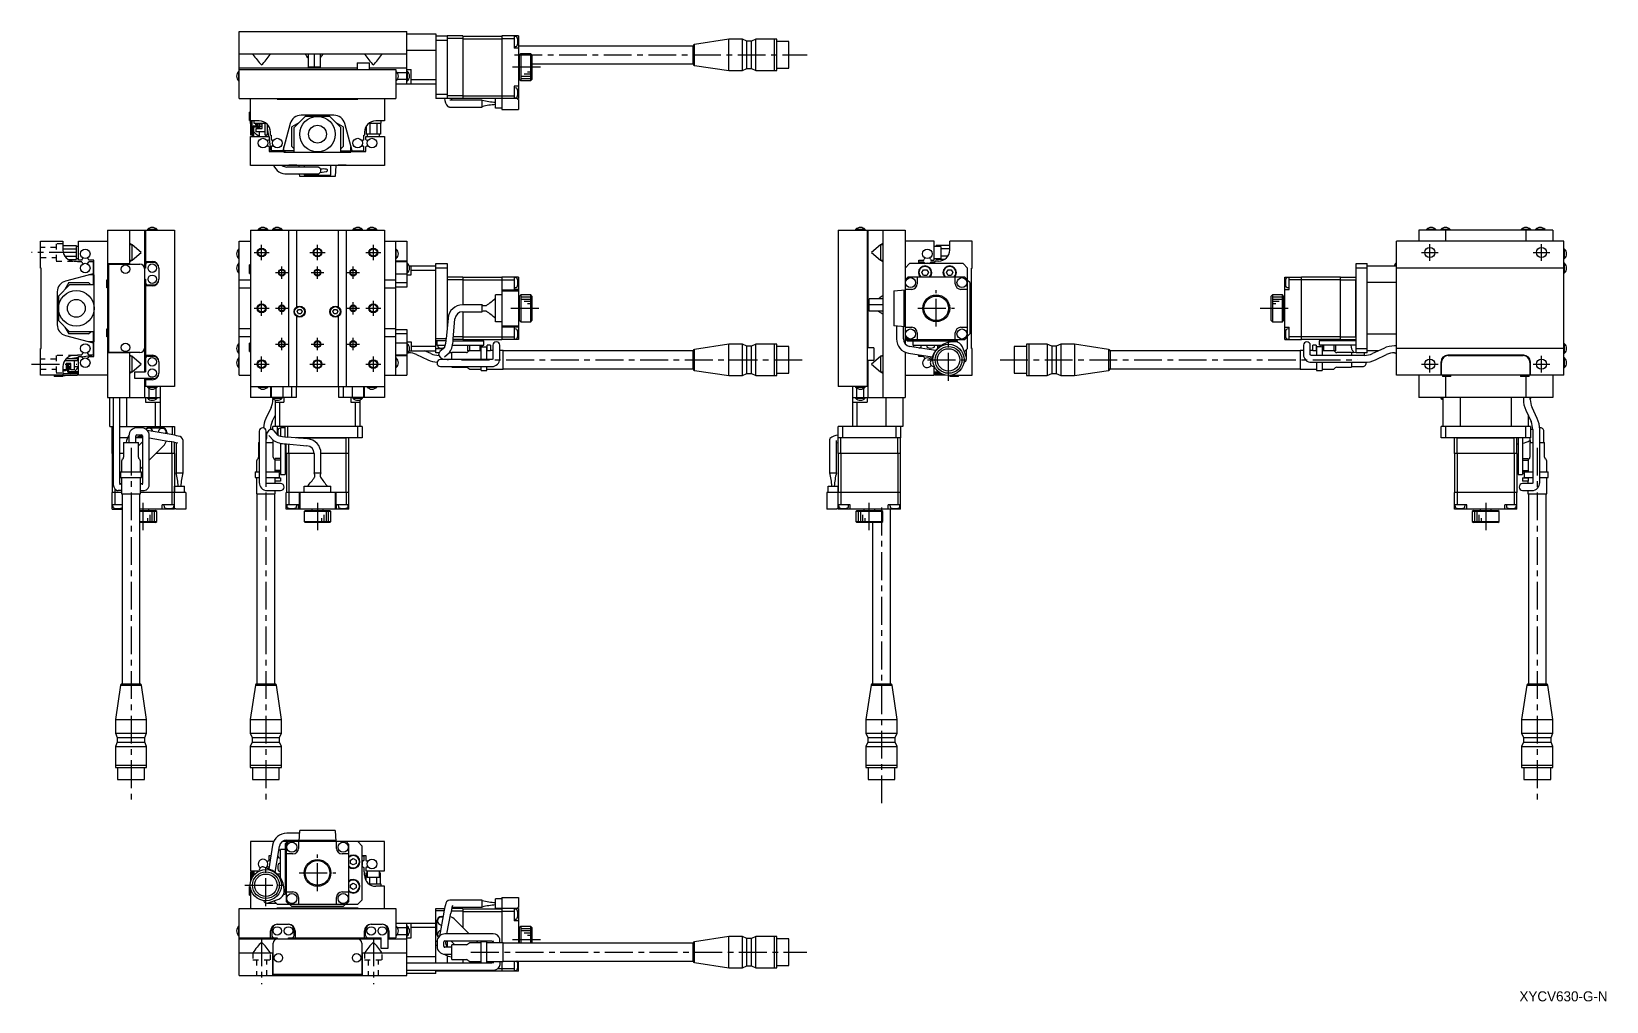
# Model space of a CAD drawing. Extents: x -294 to 411, y 17 to 451.
import ezdxf

# ---------------------------------------------------------------- set-up
doc = ezdxf.new("R2010")
doc.units = 0
doc.header["$LTSCALE"] = 10
doc.linetypes.add('CENTER', pattern=[2, 1.25, -0.25, 0.25, -0.25])
doc.linetypes.add('DOT', pattern=[0.5, 0.25, -0.25])
doc.layers.add('1', color=7, linetype='CONTINUOUS')
doc.styles.get("Standard").update_dxf_attribs({"font": 'FGP教科書体NT-M'})

msp = doc.modelspace()

# ---------------------------------------------------------------- texts
at = {"layer": '1', "color": 7}
msp.add_text('XYCV630-G-N', height=4.5, dxfattribs=at).set_placement((372.478125, 16.993359))

# ---------------------------------------------------------------- linework, layer by layer
at = {"layer": '1', "color": 7, "linetype": 'CONTINUOUS'}
for p, q in [((-200.646362, 451.370434), (-125.646362, 451.370434)), ((-200.646362, 421.370434), (-200.646362, 451.370434)), ((-125.646362, 427.870434), (-125.646362, 451.370434)), ((-125.646362, 450.370434), (-112.646362, 450.370434)), ((-112.646362, 450.370434), (-112.646362, 421.370434)), ((-112.646362, 449.370434), (-107.646362, 449.370434)), ((-107.646362, 447.370434), (-112.646362, 447.370434)), ((-107.546362, 449.370434), (-107.646362, 449.270434)), ((-107.646362, 449.370434), (-107.646362, 421.370434)), ((-100.646362, 448.170434), (-107.646362, 448.170434)), ((-100.646362, 449.370434), (-107.546362, 449.370434)), ((-100.646362, 449.370434), (-100.646362, 421.370434)), ((-100.646362, 449.270434), (-83.146362, 449.270434)), ((-100.646362, 448.129013), (-83.146362, 448.129013)), ((-83.146362, 449.370434), (-83.146362, 416.370434)), ((-75.646362, 449.370434), (-83.146362, 449.370434)), ((-83.146362, 448.170434), (-77.646362, 448.170434)), ((-77.646362, 449.370434), (-77.646362, 443.870434)), ((-76.661082, 449.034233), (-77.646362, 449.120434)), ((-77.646362, 444.620434), (-76.661082, 444.706635)), ((-75.646362, 449.370434), (-75.646362, 421.370434)), ((2.481768, 444.870434), (-75.646362, 444.870434)), ((2.481768, 436.870434), (2.481768, 444.870434)), ((18.439425, 447.870433), (3.205442, 445.55476)), ((3.205442, 436.186109), (3.205442, 445.55476)), ((18.439425, 433.870435), (18.439425, 447.870433)), ((24.632424, 447.870433), (18.439425, 447.870433)), ((24.632424, 433.870435), (24.632424, 447.870433)), ((26.632424, 447.020434), (24.632424, 447.870433)), ((26.632424, 434.720434), (26.632424, 447.020434)), ((28.632424, 447.020434), (26.632424, 447.020434)), ((30.632424, 447.870433), (28.632424, 447.020434)), ((28.632424, 434.720434), (28.632424, 447.020434)), ((30.632424, 433.870435), (30.632424, 447.870433)), ((38.889424, 447.870433), (30.632424, 447.870433)), ((38.889424, 433.870435), (38.889424, 447.870433)), ((38.939424, 447.820433), (38.889424, 447.870433)), ((38.939424, 433.870435), (38.939424, 447.870433)), ((39.939426, 447.870433), (38.939424, 447.870433)), ((39.939426, 433.870435), (39.939426, 447.870433)), ((45.439427, 446.870432), (39.939426, 446.870432)), ((45.439427, 434.870436), (45.439427, 446.870432)), ((-200.646362, 441.370434), (-125.646362, 441.370434)), ((-194.388019, 441.370434), (-194.546362, 441.247916)), ((-194.546362, 441.247916), (-194.52299, 441.131782)), ((-186.746362, 441.247913), (-186.904704, 441.370434)), ((-186.773708, 441.120503), (-186.746519, 441.239905)), ((-186.746519, 441.239905), (-186.746362, 441.247913)), ((-170.888019, 441.370434), (-171.046362, 441.247917)), ((-171.046362, 441.247917), (-171.016344, 441.113249)), ((-169.896362, 441.370434), (-169.896362, 435.370434)), ((-167.146362, 441.370434), (-167.146362, 435.370434)), ((-164.396362, 441.370434), (-164.396362, 435.370434)), ((-163.246362, 441.247916), (-163.404704, 441.370434)), ((-163.317342, 441.019293), (-163.263083, 441.152298)), ((-163.263083, 441.152298), (-163.246362, 441.247916)), ((-147.896362, 437.370434), (-142.396362, 437.370434)), ((-147.896362, 437.370434), (-147.896362, 434.370434)), ((-144.388019, 441.370434), (-144.546362, 441.247917)), ((-144.546362, 441.247917), (-144.516344, 441.113249)), ((-142.396362, 434.370434), (-142.396362, 437.370434)), ((-136.746362, 441.247916), (-136.904704, 441.370434)), ((-136.817342, 441.019293), (-136.763083, 441.152298)), ((-136.763083, 441.152298), (-136.746362, 441.247916)), ((-112.646362, 442.870434), (-125.646362, 442.870434)), ((-75.646362, 443.870434), (-77.646362, 443.870434)), ((-75.146362, 437.870434), (-75.646362, 437.870434)), ((-74.646362, 441.370434), (-75.146362, 440.870434)), ((-75.146362, 429.870434), (-75.146362, 440.870434)), ((-70.146362, 441.370434), (-74.646362, 441.370434)), ((-74.646362, 441.370434), (-74.646362, 429.370434)), ((-69.646362, 440.870434), (-70.146362, 441.370434)), ((-70.146362, 429.370434), (-70.146362, 441.370434)), ((-69.646362, 440.870434), (-69.646362, 429.870434)), ((-200.938609, 433.520434), (-200.938609, 429.220434)), ((-200.646362, 433.520434), (-200.938609, 433.520434)), ((-147.896362, 434.870434), (-200.646362, 434.870434)), ((-200.646362, 434.370434), (-130.646362, 434.370434)), ((-164.396362, 435.370434), (-169.896362, 435.370434)), ((-125.646362, 434.870434), (-142.396362, 434.870434)), ((-130.646362, 434.370434), (-130.646362, 421.370434)), ((-130.354114, 433.520434), (-130.646362, 433.520434)), ((-130.354114, 429.220434), (-130.354114, 433.520434)), ((-125.646362, 432.906714), (-129.869572, 432.906714)), ((-125.646362, 434.370434), (-123.646362, 434.370434)), ((-125.354114, 433.520434), (-125.646362, 433.520434)), ((-125.354114, 429.220434), (-125.354114, 433.520434)), ((-123.646362, 427.870434), (-123.646362, 434.370434)), ((-75.646362, 432.870434), (-75.146362, 432.870434)), ((-69.646362, 436.870434), (2.481768, 436.870434)), ((3.205442, 436.186109), (18.439425, 433.870435)), ((18.439425, 433.870435), (24.632424, 433.870435)), ((24.632424, 433.870435), (26.632424, 434.720434)), ((26.632424, 434.720434), (28.632424, 434.720434)), ((28.632424, 434.720434), (30.632424, 433.870435)), ((30.632424, 433.870435), (38.889424, 433.870435)), ((38.889424, 433.870435), (38.939424, 433.920435)), ((38.939424, 433.870435), (39.939426, 433.870435)), ((39.939426, 434.870436), (45.439427, 434.870436)), ((-200.938609, 429.220434), (-200.646362, 429.220434)), ((-130.646362, 429.220434), (-130.354114, 429.220434)), ((-130.646362, 427.870434), (-112.646362, 427.870434)), ((-125.646362, 429.834154), (-129.869572, 429.834154)), ((-125.646362, 429.220434), (-125.354114, 429.220434)), ((-123.646362, 429.870434), (-112.646362, 429.870434)), ((-112.646362, 423.370434), (-107.646362, 423.370434)), ((-75.646362, 426.870434), (-77.646362, 426.870434)), ((-77.646362, 426.870434), (-77.646362, 421.370434)), ((-76.661082, 426.034233), (-77.646362, 426.120434)), ((-75.146362, 429.870434), (-74.646362, 429.370434)), ((-74.646362, 429.370434), (-70.146362, 429.370434)), ((-70.146362, 429.370434), (-69.646362, 429.870434)), ((-200.646362, 421.370434), (-130.646362, 421.370434)), ((-195.646362, 411.370434), (-195.646362, 421.370434)), ((-183.646362, 421.370434), (-183.646362, 421.070434)), ((-183.646362, 421.070434), (-147.646362, 421.070434)), ((-147.646362, 421.070434), (-147.646362, 421.370434)), ((-135.646362, 421.370434), (-135.646362, 411.370434)), ((-107.646362, 421.370434), (-112.646362, 421.370434)), ((-100.646362, 422.570434), (-107.646362, 422.570434)), ((-107.646362, 421.470434), (-107.546362, 421.370434)), ((-100.646362, 421.370434), (-107.546362, 421.370434)), ((-107.293781, 417.788106), (-107.160818, 417.713856)), ((-107.160818, 417.713856), (-107.008816, 417.647608)), ((-107.008816, 417.647608), (-106.848481, 417.596772)), ((-106.848481, 417.596772), (-106.683394, 417.563019)), ((-106.683394, 417.563019), (-106.550662, 417.54878)), ((-106.550662, 417.54878), (-106.447599, 417.545434)), ((-91.946362, 420.645434), (-106.447599, 420.645434)), ((-106.447599, 417.545434), (-91.946362, 417.545434)), ((-105.417464, 420.64462), (-105.59739, 421.369652)), ((-100.646362, 422.611856), (-83.146362, 422.611856)), ((-100.646362, 421.470434), (-83.146362, 421.470434)), ((-91.946362, 417.545434), (-91.946362, 420.670434)), ((-85.946362, 416.970434), (-85.946362, 421.370434)), ((-75.646362, 421.370434), (-85.946362, 421.370434)), ((-83.146362, 416.970434), (-85.946362, 416.970434)), ((-83.146362, 422.570434), (-77.646362, 422.570434)), ((-83.146362, 416.370434), (-75.646362, 416.370434)), ((-77.646362, 421.620434), (-76.661082, 421.706635)), ((-75.946362, 420.870434), (-75.946362, 421.370434)), ((-75.646362, 420.870434), (-75.946362, 420.870434)), ((-75.646362, 420.870434), (-75.646362, 416.370434)), ((-196.146362, 411.470434), (-196.146362, 415.270434)), ((-195.646362, 415.270434), (-196.146362, 415.270434)), ((-196.146362, 411.470434), (-195.646362, 411.470434)), ((-191.746362, 411.370434), (-195.646362, 411.370434)), ((-195.546362, 404.870434), (-195.546362, 411.370434)), ((-195.046362, 411.370434), (-195.046362, 404.870434)), ((-194.146362, 411.370434), (-194.146362, 410.370434)), ((-194.146362, 410.370434), (-188.746362, 410.370434)), ((-194.146362, 409.170434), (-191.146362, 409.170434)), ((-193.146362, 409.870434), (-193.146362, 410.370434)), ((-190.346362, 409.870434), (-193.146362, 409.870434)), ((-191.701929, 409.870434), (-191.701929, 409.170434)), ((-191.146362, 409.170434), (-191.146362, 408.670434)), ((-190.346362, 407.870434), (-190.346362, 409.870434)), ((-189.146362, 404.870434), (-189.146362, 410.370434)), ((-188.146362, 409.840305), (-188.146362, 404.870434)), ((-177.852169, 410.164529), (-181.146362, 397.870434)), ((-174.061425, 410.455371), (-177.146362, 408.674282)), ((-171.146362, 413.370434), (-176.146362, 408.370434)), ((-158.270184, 413.870434), (-173.02254, 413.870434)), ((-160.146362, 413.370434), (-171.146362, 413.370434)), ((-168.146362, 413.870434), (-169.012387, 413.370434)), ((-162.280336, 413.370434), (-163.146362, 413.870434)), ((-155.146362, 408.370434), (-160.146362, 413.370434)), ((-154.146362, 408.674282), (-157.231298, 410.455371)), ((-150.146362, 397.870434), (-153.440554, 410.164529)), ((-142.546362, 410.370434), (-137.146362, 410.370434)), ((-142.234075, 410.370434), (-142.234075, 405.370434)), ((-135.646362, 411.370434), (-139.546362, 411.370434)), ((-139.058648, 410.370434), (-139.058648, 405.370434)), ((-137.470935, 410.370434), (-137.470935, 405.370434)), ((-137.146362, 410.370434), (-137.146362, 411.370434)), ((-195.646362, 404.370434), (-187.246362, 404.370434)), ((-195.646362, 391.370434), (-195.646362, 404.370434)), ((-195.046362, 404.870434), (-195.546362, 404.870434)), ((-194.646362, 404.370434), (-194.646362, 408.670434)), ((-194.146362, 408.670434), (-191.146362, 408.670434)), ((-194.146362, 404.370434), (-194.146362, 408.670434)), ((-193.146362, 406.370434), (-193.146362, 407.870434)), ((-193.146362, 407.870434), (-190.346362, 407.870434)), ((-189.146362, 406.370434), (-193.146362, 406.370434)), ((-191.701929, 408.670434), (-191.701929, 407.870434)), ((-191.701929, 406.370434), (-191.701929, 404.370434)), ((-188.146362, 404.870434), (-189.146362, 404.870434)), ((-188.601929, 404.370434), (-188.601929, 404.870434)), ((-188.146362, 408.031477), (-187.566509, 404.370434)), ((-187.246362, 402.978975), (-187.606457, 402.771074)), ((-187.337765, 402.926203), (-186.489495, 397.570434)), ((-187.246362, 404.370434), (-187.246362, 402.978975)), ((-186.746362, 404.870434), (-186.746362, 406.370434)), ((-186.746362, 404.870434), (-186.446362, 404.870434)), ((-186.446362, 404.870434), (-186.446362, 402.906714)), ((-177.146362, 399.870434), (-177.146362, 408.674282)), ((-176.146362, 397.370434), (-176.146362, 408.370434)), ((-155.146362, 397.370434), (-155.146362, 408.370434)), ((-154.146362, 408.674282), (-154.146362, 399.870434)), ((-145.646362, 402.40974), (-145.646362, 402.159421)), ((-144.846362, 404.870434), (-144.546362, 404.870434)), ((-144.846362, 402.906714), (-144.846362, 404.870434)), ((-144.546362, 406.370434), (-144.546362, 404.870434)), ((-144.046362, 402.978975), (-144.046362, 404.370434)), ((-144.046362, 404.370434), (-135.646362, 404.370434)), ((-143.686266, 402.771074), (-144.046362, 402.978975)), ((-143.821788, 408.961068), (-143.821788, 405.370434)), ((-137.470935, 405.370434), (-143.821788, 405.370434)), ((-143.396362, 405.370434), (-143.396362, 404.370434)), ((-137.896362, 404.370434), (-137.896362, 405.370434)), ((-135.646362, 404.370434), (-135.646362, 391.370434)), ((-187.606457, 399.969795), (-187.246362, 399.761894)), ((-187.246362, 399.761894), (-187.246362, 397.570434)), ((-187.246362, 397.570434), (-180.646362, 397.570434)), ((-186.446362, 399.834154), (-186.446362, 397.870434)), ((-176.146362, 397.870434), (-186.446362, 397.870434)), ((-183.374118, 397.717321), (-183.398369, 397.870434)), ((-182.146362, 397.870434), (-182.146362, 397.570434)), ((-180.646362, 397.870434), (-180.646362, 399.73646)), ((-180.646362, 397.570434), (-180.646362, 397.370434)), ((-180.646362, 397.370434), (-150.646362, 397.370434)), ((-180.146362, 397.370454), (-180.146362, 397.870434)), ((-177.146362, 399.870434), (-176.146362, 398.870434)), ((-155.146362, 398.870434), (-154.146362, 399.870434)), ((-155.146362, 397.870434), (-144.846362, 397.870434)), ((-150.646362, 397.870434), (-150.646362, 399.73646)), ((-150.646362, 397.370434), (-150.646362, 397.570434)), ((-150.646362, 397.570434), (-144.046362, 397.570434)), ((-145.646362, 400.581448), (-145.646362, 400.331129)), ((-145.646362, 397.870434), (-145.646362, 397.570434)), ((-144.846362, 397.870434), (-144.846362, 399.834154)), ((-144.046362, 399.761894), (-143.686266, 399.969795)), ((-144.046362, 397.570434), (-144.046362, 399.761894)), ((-135.646362, 391.370434), (-195.646362, 391.370434)), ((-165.646361, 390.645434), (-179.376567, 390.645434)), ((-178.446362, 391.370434), (-178.446362, 391.720434)), ((-178.446362, 391.720434), (-174.846362, 391.720434)), ((-175.896362, 391.720434), (-175.896362, 391.370434)), ((-174.846362, 391.720434), (-174.846362, 391.370434)), ((-173.845665, 390.645434), (-173.896362, 391.370434)), ((-171.646362, 391.370434), (-171.646362, 390.645434)), ((-164.414553, 388.162055), (-161.757952, 388.650834)), ((-159.646362, 386.970434), (-159.646362, 391.370434)), ((-157.396362, 391.370434), (-157.745996, 386.370434)), ((-156.446362, 391.720434), (-152.846362, 391.720434)), ((-156.446362, 391.370434), (-156.446362, 391.720434)), ((-155.396362, 391.370434), (-155.396362, 391.720434)), ((-152.846362, 391.720434), (-152.846362, 391.370434)), ((-179.376567, 387.545434), (-165.646361, 387.545434)), ((-173.546727, 386.370434), (-173.628891, 387.545434)), ((-157.745996, 386.370434), (-173.546727, 386.370434)), ((-171.646362, 387.545434), (-171.646362, 386.970434)), ((-171.646362, 386.970434), (-159.646362, 386.970434)), ((-259.628025, 362.388771), (-259.628025, 287.388771)), ((-259.628025, 362.388771), (-229.628025, 362.388771)), ((-249.628025, 347.188771), (-249.628025, 362.388771)), ((-243.128025, 362.388771), (-243.128025, 345.388771)), ((-242.628025, 362.388771), (-242.628025, 345.388771)), ((-237.478025, 362.681018), (-241.778025, 362.681018)), ((-241.778025, 362.681018), (-241.778025, 362.388771)), ((-237.478025, 362.388771), (-237.478025, 362.681018)), ((-229.628025, 362.388771), (-229.628025, 292.388771)), ((-195.646362, 362.388771), (-195.646362, 287.388771)), ((-195.646362, 362.388771), (-135.646362, 362.388771)), ((-192.196362, 362.681018), (-192.196362, 362.388771)), ((-187.896362, 362.681018), (-192.196362, 362.681018)), ((-187.896362, 362.388771), (-187.896362, 362.681018)), ((-185.796362, 362.681018), (-185.796362, 362.388771)), ((-181.496362, 362.681018), (-185.796362, 362.681018)), ((-181.496362, 362.388771), (-181.496362, 362.681018)), ((-178.446362, 292.388771), (-178.446362, 362.388771)), ((-174.846362, 328.081942), (-174.846362, 362.388771)), ((-156.446362, 362.388771), (-156.446362, 328.081942)), ((-152.846362, 362.388771), (-152.846362, 292.388771)), ((-149.796362, 362.681018), (-149.796362, 362.388771)), ((-145.496362, 362.681018), (-149.796362, 362.681018)), ((-145.496362, 362.388771), (-145.496362, 362.681018)), ((-143.396362, 362.681018), (-143.396362, 362.388771)), ((-139.096362, 362.681018), (-143.396362, 362.681018)), ((-139.096362, 362.388771), (-139.096362, 362.681018)), ((-135.646362, 362.388771), (-135.646362, 287.388771)), ((67.386594, 362.388771), (67.386594, 292.388771)), ((67.386594, 362.388771), (97.386594, 362.388771)), ((79.536594, 362.681018), (75.236594, 362.681018)), ((75.236594, 362.681018), (75.236594, 362.388771)), ((79.536594, 362.388771), (79.536594, 362.681018)), ((80.386594, 362.388771), (80.386594, 292.388771)), ((80.886594, 309.638771), (80.886594, 362.388771)), ((87.386594, 362.388771), (87.386594, 287.388771)), ((97.386594, 362.388771), (97.386594, 311.553256)), ((327.364357, 362.388771), (327.364357, 357.388771)), ((387.364357, 362.388771), (327.364357, 362.388771)), ((335.114357, 362.681018), (330.814357, 362.681018)), ((330.814357, 362.681018), (330.814357, 362.388771)), ((335.114357, 362.388771), (335.114357, 362.681018)), ((341.514357, 362.681018), (337.214357, 362.681018)), ((337.214357, 362.681018), (337.214357, 362.388771)), ((339.364357, 362.388771), (339.364357, 357.388771)), ((341.514357, 362.388771), (341.514357, 362.681018)), ((377.514357, 362.681018), (373.214357, 362.681018)), ((373.214357, 362.681018), (373.214357, 362.388771)), ((375.364357, 362.388771), (375.364357, 357.388771)), ((377.514357, 362.388771), (377.514357, 362.681018)), ((383.914357, 362.681018), (379.614357, 362.681018)), ((379.614357, 362.681018), (379.614357, 362.388771)), ((383.914357, 362.388771), (383.914357, 362.681018)), ((387.364357, 362.388771), (387.364357, 357.388771)), ((-289.628025, 345.388771), (-289.628025, 357.388771)), ((-289.628025, 357.388771), (-279.628025, 357.388771)), ((-279.628025, 357.388771), (-279.628025, 353.488771)), ((-279.628025, 355.564197), (-273.628025, 355.564197)), ((-279.628025, 353.976484), (-273.628025, 353.976484)), ((-273.628025, 355.564197), (-273.628025, 349.213344)), ((-272.628025, 355.138771), (-273.628025, 355.138771)), ((-272.628025, 348.988771), (-272.628025, 357.388771)), ((-272.628025, 357.388771), (-259.628025, 357.388771)), ((-249.505509, 356.288771), (-249.628025, 356.130428)), ((-248.628025, 355.888771), (-249.628025, 355.888771)), ((-248.757169, 355.889194), (-249.505509, 356.288771)), ((-244.628025, 352.388771), (-248.628233, 355.794803)), ((-248.628025, 348.888771), (-248.628025, 355.888771)), ((-200.646362, 353.938771), (-200.938609, 353.938771)), ((-200.938609, 353.938771), (-200.938609, 349.638771)), ((-200.646362, 357.388771), (-195.646362, 357.388771)), ((-200.646362, 297.388771), (-200.646362, 357.388771)), ((-135.646362, 357.388771), (-125.646362, 357.388771)), ((-130.646362, 297.388771), (-130.646362, 357.388771)), ((-130.354114, 353.938771), (-130.646362, 353.938771)), ((-130.354114, 349.638771), (-130.354114, 353.938771)), ((-125.646362, 357.388771), (-125.646362, 336.888771)), ((86.386938, 355.794904), (82.386594, 352.388771)), ((87.386594, 355.888771), (86.386594, 355.888771)), ((86.386594, 355.888771), (86.386594, 348.888771)), ((87.264091, 356.288771), (86.515203, 355.888809)), ((87.386594, 356.130428), (87.264091, 356.288771)), ((110.386594, 357.388771), (97.386594, 357.388771)), ((110.386594, 348.988771), (110.386594, 357.388771)), ((113.386594, 355.138771), (110.386594, 355.138771)), ((117.386594, 355.564197), (111.386594, 355.564197)), ((111.386594, 355.138771), (111.386594, 355.564197)), ((113.386594, 355.138771), (113.386594, 349.638771)), ((117.386594, 353.976484), (113.386594, 353.976484)), ((127.386594, 357.388771), (117.386594, 357.388771)), ((117.386594, 353.488771), (117.386594, 357.388771)), ((127.386594, 345.388771), (127.386594, 357.388771)), ((392.364357, 357.388771), (317.364357, 357.388771)), ((317.364357, 297.388771), (317.364357, 357.388771)), ((392.364357, 297.388771), (392.364357, 357.388771)), ((392.656605, 353.938771), (392.364357, 353.938771)), ((392.656605, 349.638771), (392.656605, 353.938771)), ((-278.84391, 350.801058), (-273.628025, 350.801058)), ((-277.217917, 349.213344), (-273.628025, 349.213344)), ((-274.628025, 348.488771), (-273.128025, 348.488771)), ((-273.628025, 349.638771), (-272.628025, 349.638771)), ((-273.128025, 348.188771), (-273.128025, 348.488771)), ((-271.164305, 348.188771), (-273.128025, 348.188771)), ((-271.236566, 348.988771), (-272.628025, 348.988771)), ((-271.028665, 349.348866), (-271.236566, 348.988771)), ((-270.667331, 347.388771), (-270.417012, 347.388771)), ((-268.839038, 347.388771), (-268.588719, 347.388771)), ((-268.019484, 348.988771), (-268.227385, 349.348866)), ((-266.128025, 348.188771), (-268.091745, 348.188771)), ((-265.828025, 348.988771), (-268.019484, 348.988771)), ((-266.128025, 348.188771), (-266.128025, 337.888771)), ((-266.128025, 347.388771), (-265.828025, 347.388771)), ((-265.828025, 342.388771), (-265.828025, 348.988771)), ((-259.628025, 347.388771), (-249.628025, 347.388771)), ((-259.128025, 307.588771), (-259.128025, 347.188771)), ((-259.128025, 347.188771), (-245.128025, 347.188771)), ((-258.128025, 347.188771), (-258.128025, 347.388771)), ((-249.628025, 348.888771), (-248.628025, 348.888771)), ((-249.628025, 348.647113), (-249.505513, 348.488771)), ((-249.505513, 348.488771), (-248.75678, 348.888628)), ((-248.628097, 348.98284), (-244.628025, 352.388771)), ((-242.628025, 348.388771), (-239.628025, 348.388771)), ((-239.128025, 347.888771), (-241.628025, 347.888771)), ((-200.938609, 349.638771), (-200.646362, 349.638771)), ((-200.646362, 347.538771), (-200.938609, 347.538771)), ((-200.938609, 347.538771), (-200.938609, 343.238771)), ((-196.146362, 342.988771), (-196.146362, 346.788771)), ((-195.646362, 346.788771), (-196.146362, 346.788771)), ((-130.646362, 349.638771), (-130.354114, 349.638771)), ((-125.646362, 348.488771), (-130.646362, 348.488771)), ((-125.646362, 348.188771), (-130.646362, 348.188771)), ((-125.354114, 347.538771), (-125.646362, 347.538771)), ((-125.354114, 343.238771), (-125.354114, 347.538771)), ((-124.617934, 346.388771), (-112.646362, 346.388771)), ((-123.646362, 342.388771), (-123.646362, 346.388771)), ((-112.646362, 347.388771), (-107.646362, 347.388771)), ((-112.646362, 307.388771), (-112.646362, 347.388771)), ((-107.646362, 347.388771), (-107.646362, 317.740901)), ((82.386594, 352.388771), (86.386809, 348.982734)), ((86.386594, 348.888771), (87.386594, 348.888771)), ((86.515223, 348.888719), (87.264093, 348.488771)), ((87.264093, 348.488771), (87.386594, 348.647113)), ((99.386594, 347.388771), (97.386594, 345.388771)), ((123.386594, 347.388771), (99.386594, 347.388771)), ((103.586594, 348.988771), (105.778054, 348.988771)), ((103.586594, 347.388771), (103.586594, 348.988771)), ((103.886594, 348.188771), (103.886594, 347.388771)), ((103.886594, 348.188771), (105.850314, 348.188771)), ((105.778054, 348.988771), (105.985955, 349.348866)), ((108.787234, 349.348866), (108.995135, 348.988771)), ((108.922874, 348.188771), (110.886594, 348.188771)), ((108.995135, 348.988771), (110.386594, 348.988771)), ((110.386594, 349.638771), (113.386594, 349.638771)), ((112.386594, 348.488771), (110.886594, 348.488771)), ((110.886594, 348.188771), (110.886594, 348.488771)), ((111.386594, 349.213344), (111.386594, 349.638771)), ((114.976366, 349.213344), (111.386594, 349.213344)), ((116.602496, 350.801058), (113.386594, 350.801058)), ((125.386594, 345.388771), (123.386594, 347.388771)), ((299.364357, 347.388771), (304.364357, 347.388771)), ((299.364357, 307.388771), (299.364357, 347.388771)), ((304.364357, 307.388771), (304.364357, 347.388771)), ((304.364357, 346.388771), (317.364357, 346.388771)), ((317.072109, 347.538771), (317.072109, 346.388771)), ((317.364357, 347.538771), (317.072109, 347.538771)), ((392.364357, 349.638771), (392.656605, 349.638771)), ((392.656605, 347.538771), (392.364357, 347.538771)), ((392.656605, 343.238771), (392.656605, 347.538771)), ((-289.328025, 345.388771), (-289.628025, 345.388771)), ((-289.328025, 309.388771), (-289.328025, 345.388771)), ((-276.931873, 338.888771), (-278.712961, 335.803834)), ((-266.128025, 342.888771), (-278.42212, 339.594578)), ((-276.931873, 338.888771), (-268.128025, 338.888771)), ((-267.128025, 337.888771), (-268.128025, 338.888771)), ((-266.128025, 342.388771), (-267.99405, 342.388771)), ((-265.628025, 342.388771), (-265.828025, 342.388771)), ((-265.628025, 312.388771), (-265.628025, 342.388771)), ((-259.978025, 340.188771), (-259.628025, 340.188771)), ((-259.978025, 336.588771), (-259.978025, 340.188771)), ((-242.628025, 345.388771), (-243.13805, 345.388771)), ((-243.128025, 345.188771), (-243.128025, 298.888771)), ((-243.128025, 340.388771), (-242.628025, 340.388771)), ((-242.628025, 340.388771), (-242.628025, 298.888771)), ((-236.628025, 345.388771), (-236.628025, 340.388771)), ((-200.938609, 343.238771), (-200.646362, 343.238771)), ((-200.646362, 340.188771), (-195.646362, 340.188771)), ((-196.146362, 342.988771), (-195.646362, 342.988771)), ((-135.646362, 340.188771), (-130.646362, 340.188771)), ((-130.646362, 342.888771), (-125.646362, 342.888771)), ((-130.646362, 338.888771), (-125.646362, 338.888771)), ((-125.646362, 343.238771), (-125.354114, 343.238771)), ((-125.646362, 342.388771), (-123.646362, 342.388771)), ((-112.646362, 344.388771), (-123.646362, 344.388771)), ((-107.646362, 345.388771), (-112.646362, 345.388771)), ((-100.646362, 341.388771), (-107.646362, 341.388771)), ((-107.646362, 340.288771), (-107.546362, 340.188771)), ((-107.546362, 340.188771), (-107.546362, 318.883906)), ((-100.646362, 340.188771), (-107.546362, 340.188771)), ((-100.646362, 341.388771), (-100.646362, 328.938771)), ((-100.646362, 341.288771), (-83.146362, 341.288771)), ((-100.646362, 340.14735), (-83.146362, 340.14735)), ((-75.646362, 341.388771), (-83.146362, 341.388771)), ((-83.146362, 341.388771), (-83.146362, 313.388771)), ((-83.146362, 340.188771), (-77.646362, 340.188771)), ((-77.646362, 341.388771), (-77.646362, 335.888771)), ((-76.661082, 341.05257), (-77.646362, 341.138771)), ((-75.646362, 341.388771), (-75.646362, 313.388771)), ((98.586594, 341.388771), (97.386594, 340.188771)), ((124.186594, 341.388771), (98.586594, 341.388771)), ((102.886594, 341.388771), (102.886594, 338.388771)), ((104.943219, 343.388771), (105.664906, 344.638771)), ((105.664906, 342.138771), (104.943219, 343.388771)), ((105.664906, 344.638771), (107.108282, 344.638771)), ((107.108282, 342.138771), (105.664906, 342.138771)), ((107.108282, 344.638771), (107.82997, 343.388771)), ((107.82997, 343.388771), (107.108282, 342.138771)), ((115.943219, 343.388771), (116.664906, 344.638771)), ((116.664906, 342.138771), (115.943219, 343.388771)), ((116.664906, 344.638771), (118.108282, 344.638771)), ((118.108282, 342.138771), (116.664906, 342.138771)), ((118.108282, 344.638771), (118.82997, 343.388771)), ((118.82997, 343.388771), (118.108282, 342.138771)), ((119.886594, 338.388771), (119.886594, 341.388771)), ((125.386594, 340.188771), (124.186594, 341.388771)), ((125.386594, 309.388771), (125.386594, 345.388771)), ((126.386594, 338.888771), (125.386594, 339.888771)), ((126.386594, 338.888771), (126.386594, 315.888771)), ((127.086594, 345.388771), (127.386594, 345.388771)), ((127.086594, 309.388771), (127.086594, 345.388771)), ((267.364357, 313.388771), (267.364357, 341.388771)), ((267.364357, 341.388771), (274.864357, 341.388771)), ((269.364357, 341.138771), (268.379077, 341.05257)), ((269.364357, 335.888771), (269.364357, 341.388771)), ((274.864357, 340.188771), (269.364357, 340.188771)), ((274.864357, 313.388771), (274.864357, 341.388771)), ((292.364357, 341.288771), (274.864357, 341.288771)), ((292.364357, 340.14735), (274.864357, 340.14735)), ((292.364357, 341.388771), (299.364357, 341.388771)), ((292.364357, 313.388771), (292.364357, 341.388771)), ((292.364357, 340.188771), (299.264357, 340.188771)), ((299.264357, 340.188771), (299.364357, 340.288771)), ((299.264357, 314.588771), (299.264357, 340.188771)), ((304.364357, 345.388771), (299.364357, 345.388771)), ((317.364357, 338.888771), (304.364357, 338.888771)), ((392.364357, 345.388771), (317.364357, 345.388771)), ((392.364357, 343.238771), (392.656605, 343.238771)), ((-282.128025, 334.764949), (-282.128025, 320.012593)), ((-276.628025, 337.888771), (-281.628025, 332.888771)), ((-281.628025, 332.888771), (-281.628025, 321.888771)), ((-265.628025, 337.888771), (-276.628025, 337.888771)), ((-259.628025, 337.638771), (-259.978025, 337.638771)), ((-259.628025, 336.588771), (-259.978025, 336.588771)), ((-239.628025, 337.388771), (-242.628025, 337.388771)), ((-241.628025, 337.888771), (-239.128025, 337.888771)), ((-200.646362, 336.588771), (-195.646362, 336.588771)), ((-135.646362, 336.588771), (-130.646362, 336.588771)), ((-125.646362, 336.888771), (-130.646362, 336.888771)), ((-85.946362, 321.388771), (-85.946362, 333.388771)), ((-83.146362, 333.388771), (-85.946362, 333.388771)), ((-83.146362, 335.638771), (-75.946362, 335.638771)), ((-83.146362, 335.289137), (-75.646362, 335.289137)), ((-77.646362, 336.638771), (-76.661082, 336.724972)), ((-75.646362, 335.888771), (-77.646362, 335.888771)), ((-75.946362, 335.603807), (-75.946362, 335.638771)), ((-75.646362, 335.603807), (-75.946362, 335.603807)), ((-74.646362, 333.388771), (-75.146362, 332.888771)), ((-75.146362, 321.888771), (-75.146362, 332.888771)), ((-74.646362, 333.388771), (-74.646362, 321.388771)), ((-70.146362, 333.388771), (-74.646362, 333.388771)), ((-70.146362, 321.388771), (-70.146362, 333.388771)), ((-69.646362, 332.888771), (-70.146362, 333.388771)), ((-69.646362, 332.888771), (-69.646362, 321.888771)), ((87.386594, 331.638771), (81.386594, 331.638771)), ((81.386594, 326.138771), (81.386594, 331.638771)), ((87.264077, 332.788771), (87.129409, 332.758754)), ((87.386594, 332.630428), (87.264077, 332.788771)), ((92.386594, 335.289131), (97.386594, 335.638771)), ((92.386594, 335.289137), (92.386594, 319.488405)), ((96.886594, 335.603807), (96.886594, 319.173734)), ((100.386594, 335.888771), (97.386594, 335.888771)), ((125.386594, 335.888771), (122.386594, 335.888771)), ((261.864357, 333.388771), (261.364357, 332.888771)), ((261.364357, 321.888771), (261.364357, 332.888771)), ((261.864357, 333.388771), (261.864357, 321.388771)), ((266.364357, 333.388771), (261.864357, 333.388771)), ((266.364357, 321.388771), (266.364357, 333.388771)), ((266.864357, 332.888771), (266.364357, 333.388771)), ((266.864357, 332.888771), (266.864357, 321.888771)), ((267.364357, 335.888771), (269.364357, 335.888771)), ((268.379077, 336.724972), (269.364357, 336.638771)), ((-281.628025, 330.754796), (-282.128025, 329.888771)), ((-282.128025, 324.888771), (-281.628025, 324.022745)), ((-174.801062, 325.888771), (-174.223712, 326.888771)), ((-174.223712, 324.888771), (-174.801062, 325.888771)), ((-174.223712, 326.888771), (-173.069011, 326.888771)), ((-173.069011, 324.888771), (-174.223712, 324.888771)), ((-173.069011, 326.888771), (-172.491661, 325.888771)), ((-172.491661, 325.888771), (-173.069011, 324.888771)), ((-158.801062, 325.888771), (-158.223712, 326.888771)), ((-158.223712, 324.888771), (-158.801062, 325.888771)), ((-158.223712, 326.888771), (-157.069011, 326.888771)), ((-157.069011, 324.888771), (-158.223712, 324.888771)), ((-157.069011, 326.888771), (-156.491661, 325.888771)), ((-156.491661, 325.888771), (-157.069011, 324.888771)), ((-91.946362, 328.938771), (-100.664706, 328.938771)), ((-100.664706, 325.838771), (-91.946362, 325.838771)), ((-100.646362, 325.838771), (-100.646362, 313.388771)), ((-91.946362, 325.838771), (-91.946362, 328.938771)), ((-90.092603, 326.129005), (-90.000097, 326.089464)), ((-75.146362, 329.888771), (-75.646362, 329.888771)), ((-75.646362, 324.888771), (-75.146362, 324.888771)), ((87.386594, 328.888771), (81.386594, 328.888771)), ((87.386594, 326.138771), (81.386594, 326.138771)), ((87.035453, 325.059751), (87.168458, 325.005492)), ((87.168458, 325.005492), (87.264076, 324.988771)), ((87.264076, 324.988771), (87.386594, 325.147113)), ((267.364357, 329.888771), (266.864357, 329.888771)), ((266.864357, 324.888771), (267.364357, 324.888771)), ((-281.628025, 321.888771), (-276.628025, 316.888771)), ((-278.712961, 318.973707), (-276.931873, 315.888771)), ((-259.978025, 318.188771), (-259.628025, 318.188771)), ((-259.978025, 314.588771), (-259.978025, 318.188771)), ((-195.646362, 318.188771), (-200.646362, 318.188771)), ((-174.846362, 292.388771), (-174.846362, 323.6956)), ((-156.446362, 323.6956), (-156.446362, 292.388771)), ((-130.646362, 318.188771), (-135.646362, 318.188771)), ((-130.646362, 317.888771), (-125.646362, 317.888771)), ((-125.646362, 317.888771), (-125.646362, 297.388771)), ((-107.189781, 322.959641), (-107.991701, 313.793657)), ((-104.903497, 313.523474), (-104.101577, 322.689458)), ((-83.146362, 321.388771), (-85.946362, 321.388771)), ((-83.146362, 319.488405), (-75.646362, 319.488405)), ((-83.146362, 319.138771), (-75.946362, 319.138771)), ((-75.646362, 318.888771), (-77.646362, 318.888771)), ((-77.646362, 318.888771), (-77.646362, 313.388771)), ((-76.661082, 318.05257), (-77.646362, 318.138771)), ((-75.946362, 319.138771), (-75.946362, 319.173734)), ((-75.646362, 319.173734), (-75.946362, 319.173734)), ((-75.146362, 321.888771), (-74.646362, 321.388771)), ((-74.646362, 321.388771), (-70.146362, 321.388771)), ((-70.146362, 321.388771), (-69.646362, 321.888771)), ((97.386594, 319.138771), (92.386594, 319.488401)), ((93.561594, 319.406241), (93.561594, 313.658565)), ((96.661594, 313.658565), (96.661594, 319.189468)), ((97.386594, 318.888771), (100.386594, 318.888771)), ((122.386594, 318.888771), (125.386594, 318.888771)), ((261.364357, 321.888771), (261.864357, 321.388771)), ((261.864357, 321.388771), (266.364357, 321.388771)), ((266.364357, 321.388771), (266.864357, 321.888771)), ((267.364357, 318.888771), (269.364357, 318.888771)), ((269.364357, 318.138771), (268.379077, 318.05257)), ((269.364357, 313.388771), (269.364357, 318.888771)), ((-278.42212, 315.182964), (-266.128025, 311.888771)), ((-268.128025, 315.888771), (-276.931873, 315.888771)), ((-265.628025, 316.888771), (-276.628025, 316.888771)), ((-268.128025, 315.888771), (-267.128025, 316.888771)), ((-266.128025, 312.388771), (-267.99405, 312.388771)), ((-266.128025, 316.888771), (-266.128025, 306.588771)), ((-265.628044, 312.888771), (-266.128025, 312.888771)), ((-266.128025, 310.888771), (-265.828025, 310.888771)), ((-265.828025, 305.788771), (-265.828025, 312.388771)), ((-265.828025, 312.388771), (-265.628025, 312.388771)), ((-259.978025, 317.138771), (-259.628025, 317.138771)), ((-259.628025, 314.588771), (-259.978025, 314.588771)), ((-200.646362, 311.538771), (-200.938609, 311.538771)), ((-200.938609, 311.538771), (-200.938609, 307.238771)), ((-195.646362, 314.588771), (-200.646362, 314.588771)), ((-196.146362, 307.988771), (-196.146362, 311.788771)), ((-195.646362, 311.788771), (-196.146362, 311.788771)), ((-130.646362, 314.588771), (-135.646362, 314.588771)), ((-125.646362, 315.888771), (-130.646362, 315.888771)), ((-130.646362, 311.888771), (-125.646362, 311.888771)), ((-125.646362, 312.388771), (-123.646362, 312.388771)), ((-125.354114, 311.538771), (-125.646362, 311.538771)), ((-125.354114, 307.238771), (-125.354114, 311.538771)), ((-123.646362, 312.388771), (-123.646362, 308.388771)), ((-123.646362, 310.388771), (-112.646362, 310.388771)), ((-112.646362, 313.888771), (-107.983379, 313.888771)), ((-108.085263, 312.888771), (-112.646362, 312.888771)), ((-112.146362, 312.888771), (-112.146362, 310.888771)), ((-112.146362, 310.888771), (-108.412, 310.888771)), ((-111.896362, 310.888771), (-111.836625, 310.205984)), ((-105.250503, 310.888771), (-91.146362, 310.888771)), ((-104.964536, 312.888771), (-91.146362, 312.888771)), ((-104.935606, 313.177801), (-104.909958, 313.450577)), ((-100.646362, 313.388771), (-104.915769, 313.388771)), ((-104.909958, 313.450577), (-104.903497, 313.523474)), ((-100.646362, 314.588771), (-104.810296, 314.588771)), ((-100.646362, 314.630192), (-83.146362, 314.630192)), ((-100.646362, 313.488771), (-83.146362, 313.488771)), ((-98.446362, 310.888771), (-98.446362, 308.388771)), ((-97.629117, 310.888771), (-97.629117, 308.388771)), ((-92.961683, 310.888771), (-92.961683, 308.388771)), ((-92.546362, 310.888771), (-92.546362, 308.388771)), ((-91.846362, 310.158771), (-91.846362, 310.888771)), ((-91.146362, 310.888771), (-91.146362, 312.888771)), ((-89.746362, 308.388771), (-89.746362, 310.888771)), ((-88.246362, 310.888771), (-89.746362, 310.888771)), ((-88.246362, 310.888771), (-88.246362, 308.388771)), ((-87.133284, 310.87059), (-87.133284, 304.762588)), ((-84.033284, 304.762588), (-84.033284, 310.87059)), ((-83.146362, 314.588771), (-77.646362, 314.588771)), ((-75.646362, 313.388771), (-83.146362, 313.388771)), ((-77.646362, 313.638771), (-76.661082, 313.724972)), ((18.439425, 311.28877), (3.205442, 308.973096)), ((24.632424, 311.28877), (18.439425, 311.28877)), ((18.439425, 297.288772), (18.439425, 311.28877)), ((26.632424, 310.438771), (24.632424, 311.28877)), ((24.632424, 297.288772), (24.632424, 311.28877)), ((28.632424, 310.438771), (26.632424, 310.438771)), ((26.632424, 298.138771), (26.632424, 310.438771)), ((30.632424, 311.28877), (28.632424, 310.438771)), ((28.632424, 298.138771), (28.632424, 310.438771)), ((38.889424, 311.28877), (30.632424, 311.28877)), ((30.632424, 297.288772), (30.632424, 311.28877)), ((38.939424, 311.23877), (38.889424, 311.28877)), ((38.889424, 297.288772), (38.889424, 311.28877)), ((39.939426, 311.28877), (38.939424, 311.28877)), ((38.939424, 297.288772), (38.939424, 311.28877)), ((39.939426, 297.288772), (39.939426, 311.28877)), ((45.439427, 310.288769), (39.939426, 310.288769)), ((45.439427, 298.288773), (45.439427, 310.288769)), ((97.386594, 314.588771), (98.586594, 313.388771)), ((97.386594, 313.888771), (98.386594, 312.888771)), ((98.386594, 312.888771), (120.886594, 312.888771)), ((98.586594, 313.388771), (124.186594, 313.388771)), ((111.141324, 308.487728), (99.45621, 310.338468)), ((100.886594, 312.888771), (100.886594, 310.888771)), ((100.886594, 310.888771), (113.78202, 310.888771)), ((101.136594, 310.888771), (101.19633, 310.205984)), ((102.886594, 316.388771), (102.886594, 313.388771)), ((104.576858, 310.205984), (104.636594, 310.888771)), ((107.136594, 310.888771), (107.19633, 310.205984)), ((110.576858, 310.205984), (110.636594, 310.888771)), ((111.886594, 310.888771), (111.886594, 309.388771)), ((112.836594, 310.217964), (112.836594, 310.888771)), ((119.763048, 312.42059), (119.115227, 312.42059)), ((119.886594, 313.388771), (119.886594, 316.388771)), ((120.886594, 312.238103), (120.886594, 312.888771)), ((124.186594, 313.388771), (125.386594, 314.588771)), ((125.386594, 314.888771), (126.386594, 315.888771)), ((146.278569, 310.288769), (146.278569, 298.288773)), ((151.77857, 310.288769), (146.278569, 310.288769)), ((151.77857, 311.28877), (151.77857, 297.288772)), ((152.778572, 311.28877), (151.77857, 311.28877)), ((152.778572, 311.28877), (152.778572, 297.288772)), ((152.828572, 311.28877), (152.778572, 311.23877)), ((152.828572, 311.28877), (152.828572, 297.288772)), ((161.085572, 311.28877), (152.828572, 311.28877)), ((161.085572, 311.28877), (161.085572, 297.288772)), ((163.085572, 310.438771), (161.085572, 311.28877)), ((163.085572, 310.438771), (163.085572, 298.138771)), ((165.085572, 310.438771), (163.085572, 310.438771)), ((167.085572, 311.28877), (165.085572, 310.438771)), ((165.085572, 310.438771), (165.085572, 298.138771)), ((167.085572, 311.28877), (167.085572, 297.288772)), ((173.278571, 311.28877), (167.085572, 311.28877)), ((173.278571, 311.28877), (173.278571, 297.288772)), ((188.512553, 308.973096), (173.278571, 311.28877)), ((267.364357, 313.388771), (274.864357, 313.388771)), ((268.379077, 313.724972), (269.364357, 313.638771)), ((274.864357, 314.588771), (269.364357, 314.588771)), ((292.364357, 314.630192), (274.864357, 314.630192)), ((292.364357, 313.488771), (274.864357, 313.488771)), ((275.751279, 310.87059), (275.751279, 306.641974)), ((278.851279, 306.641974), (278.851279, 310.87059)), ((279.964357, 308.388771), (279.964357, 310.888771)), ((281.464357, 310.888771), (279.964357, 310.888771)), ((281.464357, 310.888771), (281.464357, 308.388771)), ((282.864357, 312.888771), (282.864357, 310.888771)), ((299.364357, 312.888771), (282.864357, 312.888771)), ((299.364357, 310.888771), (282.864357, 310.888771)), ((283.564357, 310.888771), (283.564357, 310.158771)), ((284.264357, 310.888771), (284.264357, 308.388771)), ((284.679678, 310.888771), (284.679678, 308.388771)), ((289.347112, 310.888771), (289.347112, 308.388771)), ((290.164357, 310.888771), (290.164357, 308.388771)), ((292.364357, 314.588771), (299.264357, 314.588771)), ((292.364357, 313.388771), (299.364357, 313.388771)), ((296.633567, 313.388705), (296.683357, 312.888576)), ((299.364357, 314.488771), (299.264357, 314.588771)), ((304.364357, 315.888771), (317.364357, 315.888771)), ((317.364357, 310.538771), (316.581304, 310.538771)), ((392.656605, 311.538771), (392.364357, 311.538771)), ((392.656605, 307.238771), (392.656605, 311.538771)), ((-289.628025, 297.388771), (-289.628025, 309.388771)), ((-289.628025, 309.388771), (-289.328025, 309.388771)), ((-273.128025, 303.888771), (-278.89881, 303.888771)), ((-278.097895, 304.888771), (-273.128025, 304.888771)), ((-276.289068, 304.888771), (-272.628025, 305.468622)), ((-273.128025, 306.288771), (-274.628025, 306.288771)), ((-274.628025, 303.888771), (-274.628025, 299.888771)), ((-273.128025, 306.588771), (-271.164305, 306.588771)), ((-273.128025, 306.288771), (-273.128025, 306.588771)), ((-273.128025, 304.888771), (-273.128025, 303.888771)), ((-272.628025, 304.433203), (-273.128025, 304.433203)), ((-272.628025, 297.388771), (-272.628025, 305.788771)), ((-272.628025, 305.788771), (-271.236566, 305.788771)), ((-271.236566, 305.788771), (-271.028665, 305.428676)), ((-271.183793, 305.697367), (-265.828025, 306.545637)), ((-268.227385, 305.428676), (-268.019484, 305.788771)), ((-268.091745, 306.588771), (-266.128025, 306.588771)), ((-268.019484, 305.788771), (-265.828025, 305.788771)), ((-265.974912, 309.661015), (-266.128025, 309.636764)), ((-249.628025, 307.388771), (-259.628025, 307.388771)), ((-245.128025, 307.588771), (-259.128025, 307.588771)), ((-258.128025, 307.388771), (-258.128025, 307.588771)), ((-249.628025, 287.388771), (-249.628025, 307.588771)), ((-249.505507, 306.288771), (-249.628025, 306.130428)), ((-248.628025, 305.888771), (-249.628025, 305.888771)), ((-248.756847, 305.888962), (-249.505507, 306.288771)), ((-244.628025, 302.388771), (-248.628274, 305.794834)), ((-248.628025, 298.888771), (-248.628025, 305.888771)), ((-242.628025, 306.388771), (-239.628025, 306.388771)), ((-241.628025, 305.888771), (-239.128025, 305.888771)), ((-236.628025, 303.388771), (-236.628025, 298.388771)), ((-200.938609, 307.238771), (-200.646362, 307.238771)), ((-200.646362, 305.138771), (-200.938609, 305.138771)), ((-200.938609, 305.138771), (-200.938609, 300.838771)), ((-196.146362, 307.988771), (-195.646362, 307.988771)), ((-130.646362, 306.588771), (-125.646362, 306.588771)), ((-130.646362, 306.288771), (-125.646362, 306.288771)), ((-130.354114, 305.138771), (-130.646362, 305.138771)), ((-130.354114, 300.838771), (-130.354114, 305.138771)), ((-125.646362, 307.238771), (-125.354114, 307.238771)), ((-125.166559, 307.438771), (-124.863308, 307.438771)), ((-124.617934, 308.388771), (-112.646362, 308.388771)), ((-121.292184, 306.647072), (-116.247578, 304.294733)), ((-114.937461, 307.104287), (-117.692045, 308.388771)), ((-112.646362, 309.388771), (-109.227935, 309.388771)), ((-111.249996, 307.388771), (-112.646362, 307.388771)), ((-111.387567, 306.902154), (-111.400166, 306.717703)), ((-111.400166, 306.717703), (-111.392521, 306.534925)), ((-111.392521, 306.534925), (-111.365365, 306.355911)), ((-111.35427, 307.08599), (-111.387567, 306.902154)), ((-111.355163, 306.312588), (-111.366337, 306.312588)), ((-111.365365, 306.355911), (-111.319673, 306.182615)), ((-111.300203, 307.266677), (-111.35427, 307.08599)), ((-111.225807, 307.441489), (-111.300203, 307.266677)), ((-111.132217, 307.607583), (-111.225807, 307.441489)), ((-111.033547, 307.746864), (-111.132217, 307.607583)), ((-110.92209, 307.876166), (-111.033547, 307.746864)), ((-110.842753, 307.955132), (-110.92209, 307.876166)), ((-110.803003, 307.991396), (-110.829827, 307.967148)), ((-108.709774, 309.848475), (-110.803003, 307.991396)), ((-87.583284, 304.433203), (-110.583284, 304.433203)), ((-108.745685, 305.672465), (-106.51884, 307.648085)), ((-105.560685, 307.472281), (-106.663292, 307.520218)), ((-105.560575, 304.433203), (-105.560575, 307.588771)), ((-98.974789, 307.588771), (-105.560575, 307.588771)), ((-92.396362, 308.388771), (-98.446362, 308.388771)), ((-97.953468, 308.195878), (-98.267682, 307.881664)), ((-92.396362, 308.458771), (-92.546362, 308.458771)), ((-92.091237, 310.158771), (-92.396362, 310.043496)), ((-92.396362, 304.433203), (-92.396362, 310.043496)), ((-92.091237, 310.158771), (-89.896362, 310.158771)), ((-89.896362, 304.433203), (-89.896362, 310.158771)), ((-89.896362, 309.658771), (-89.746362, 309.658771)), ((-89.746362, 308.458771), (-89.896362, 308.458771)), ((-88.246362, 308.388771), (-89.896362, 308.388771)), ((-87.133284, 308.488771), (-88.246362, 308.488771)), ((-87.578086, 304.433226), (-87.583284, 304.433203)), ((-87.561784, 304.433603), (-87.578086, 304.433226)), ((-87.544552, 304.434502), (-87.561784, 304.433603)), ((-87.527332, 304.435919), (-87.544552, 304.434502)), ((-87.510139, 304.437856), (-87.527332, 304.435919)), ((-87.492985, 304.440317), (-87.510139, 304.437856)), ((-87.475885, 304.443306), (-87.492985, 304.440317)), ((-87.458855, 304.446827), (-87.475885, 304.443306)), ((-87.441908, 304.450886), (-87.458855, 304.446827)), ((-87.425061, 304.455487), (-87.441908, 304.450886)), ((-87.408327, 304.46064), (-87.425061, 304.455487)), ((-87.391723, 304.46635), (-87.408327, 304.46064)), ((-87.375265, 304.472628), (-87.391723, 304.46635)), ((-87.358971, 304.479484), (-87.375265, 304.472628)), ((-87.342857, 304.486932), (-87.358971, 304.479484)), ((-87.326943, 304.494986), (-87.342857, 304.486932)), ((-87.311248, 304.503664), (-87.326943, 304.494986)), ((-87.295792, 304.512988), (-87.311248, 304.503664)), ((-87.280598, 304.522985), (-87.295792, 304.512988)), ((-87.265689, 304.533687), (-87.280598, 304.522985)), ((-87.25109, 304.545136), (-87.265689, 304.533687)), ((-87.236828, 304.557386), (-87.25109, 304.545136)), ((-87.222978, 304.570464), (-87.236828, 304.557386)), ((-87.210963, 304.582935), (-87.222978, 304.570464)), ((-87.199398, 304.596135), (-87.210963, 304.582935)), ((-87.188329, 304.610136), (-87.199398, 304.596135)), ((-87.177808, 304.625036), (-87.188329, 304.610136)), ((-87.1679, 304.640978), (-87.177808, 304.625036)), ((-87.158694, 304.658173), (-87.1679, 304.640978)), ((-87.150322, 304.676952), (-87.158694, 304.658173)), ((-87.143001, 304.697846), (-87.150322, 304.676952)), ((-87.137138, 304.72179), (-87.143001, 304.697846)), ((-87.133619, 304.750546), (-87.137138, 304.72179)), ((-87.133284, 304.762588), (-87.133619, 304.750546)), ((-82.560575, 308.488771), (-84.033284, 308.488771)), ((-82.560575, 300.088771), (-82.560575, 308.488771)), ((2.481768, 308.288771), (-82.560575, 308.288771)), ((2.481768, 300.288771), (2.481768, 308.288771)), ((3.205442, 299.604445), (3.205442, 308.973096)), ((83.386594, 309.638771), (80.386594, 309.638771)), ((80.386594, 304.138771), (83.386594, 304.138771)), ((80.886594, 287.388771), (80.886594, 304.138771)), ((86.386813, 305.794811), (82.386594, 302.388771)), ((83.386594, 309.638771), (83.386594, 304.138771)), ((87.386594, 305.888771), (86.386594, 305.888771)), ((86.386594, 305.888771), (86.386594, 298.888771)), ((87.264077, 306.288771), (86.515389, 305.888942)), ((87.386594, 306.130428), (87.264077, 306.288771)), ((97.386594, 307.744049), (97.386594, 287.388771)), ((98.971263, 307.276634), (109.593549, 305.594229)), ((103.586594, 305.788771), (103.586594, 306.545637)), ((105.778054, 305.788771), (103.586594, 305.788771)), ((103.886594, 309.689791), (103.886594, 309.636764)), ((104.404843, 309.870522), (104.780122, 309.495243)), ((105.985955, 305.428676), (105.778054, 305.788771)), ((108.942363, 305.697367), (108.787234, 305.428676)), ((109.671317, 305.807893), (108.799767, 303.413335)), ((111.886594, 309.388771), (111.904357, 309.371008)), ((124.843118, 305.29272), (123.098957, 310.084762)), ((123.895127, 307.897303), (125.386594, 309.388771)), ((124.936594, 304.762588), (124.936594, 308.938771)), ((127.386594, 309.388771), (127.086594, 309.388771)), ((127.386594, 297.388771), (127.386594, 309.388771)), ((188.512553, 308.973096), (188.512553, 299.604445)), ((189.236227, 308.288771), (189.236227, 300.288771)), ((274.278571, 308.288771), (189.236227, 308.288771)), ((274.278571, 308.488771), (274.278571, 300.088771)), ((275.751279, 308.488771), (274.278571, 308.488771)), ((279.964357, 308.488771), (278.851279, 308.488771)), ((278.852688, 306.617305), (278.851279, 306.641974)), ((278.856818, 306.593074), (278.852688, 306.617305)), ((278.862703, 306.571791), (278.856818, 306.593074)), ((278.869863, 306.55256), (278.862703, 306.571791)), ((278.878042, 306.534847), (278.869863, 306.55256)), ((278.887085, 306.518328), (278.878042, 306.534847)), ((278.896886, 306.502803), (278.887085, 306.518328)), ((278.907365, 306.488139), (278.896886, 306.502803)), ((278.91846, 306.474247), (278.907365, 306.488139)), ((278.930117, 306.461066), (278.91846, 306.474247)), ((278.94229, 306.448551), (278.930117, 306.461066)), ((278.954939, 306.436667), (278.94229, 306.448551)), ((278.968029, 306.425391), (278.954939, 306.436667)), ((278.981525, 306.414702), (278.968029, 306.425391)), ((278.995399, 306.404585), (278.981525, 306.414702)), ((279.009624, 306.395027), (278.995399, 306.404585)), ((279.024173, 306.38602), (279.009624, 306.395027)), ((279.039022, 306.377553), (279.024173, 306.38602)), ((279.054151, 306.369621), (279.039022, 306.377553)), ((279.069537, 306.362218), (279.054151, 306.369621)), ((279.08516, 306.355339), (279.069537, 306.362218)), ((279.101003, 306.348981), (279.08516, 306.355339)), ((279.117046, 306.34314), (279.101003, 306.348981)), ((279.133273, 306.337813), (279.117046, 306.34314)), ((279.149667, 306.332998), (279.133273, 306.337813)), ((279.166212, 306.328695), (279.149667, 306.332998)), ((279.182891, 306.324901), (279.166212, 306.328695)), ((279.19969, 306.321616), (279.182891, 306.324901)), ((279.216593, 306.318839), (279.19969, 306.321616)), ((279.233586, 306.31657), (279.216593, 306.318839)), ((279.250655, 306.31481), (279.233586, 306.31657)), ((279.267784, 306.313559), (279.250655, 306.31481)), ((279.28496, 306.312819), (279.267784, 306.313559)), ((279.301279, 306.312588), (279.28496, 306.312819)), ((303.084333, 306.312588), (279.301279, 306.312588)), ((279.301279, 303.212588), (303.084333, 303.212588)), ((281.614357, 308.388771), (279.964357, 308.388771)), ((281.464357, 309.658771), (281.614357, 309.658771)), ((281.614357, 308.458771), (281.464357, 308.458771)), ((283.809232, 310.158771), (281.614357, 310.158771)), ((281.614357, 310.158771), (281.614357, 306.312588)), ((281.614357, 303.212588), (281.614357, 299.488771)), ((284.114357, 310.043496), (283.809232, 310.158771)), ((284.114357, 310.043496), (284.114357, 306.312588)), ((284.264357, 308.458771), (284.114357, 308.458771)), ((290.164357, 308.388771), (284.114357, 308.388771)), ((284.114357, 303.212588), (284.114357, 299.488771)), ((289.985677, 307.881664), (289.671464, 308.195878)), ((297.278571, 307.588771), (290.692784, 307.588771)), ((297.278571, 307.588771), (297.278571, 306.312588)), ((297.278571, 303.212588), (297.278571, 300.988771)), ((299.365125, 307.607181), (297.278634, 307.47228)), ((298.214832, 307.667909), (298.236836, 307.648085)), ((298.236836, 307.648085), (298.380909, 307.520266)), ((299.364357, 309.388771), (304.364357, 309.388771)), ((304.364357, 307.388771), (299.364357, 307.388771)), ((303.000886, 307.312535), (302.968619, 307.388911)), ((303.031279, 307.229079), (303.000886, 307.312535)), ((303.057381, 307.143679), (303.031279, 307.229079)), ((303.079028, 307.056561), (303.057381, 307.143679)), ((303.0736, 306.311846), (303.077155, 306.327257)), ((303.077155, 306.327257), (303.095208, 306.41908)), ((303.096068, 306.967957), (303.079028, 307.056561)), ((303.095208, 306.41908), (303.108059, 306.511288)), ((303.10837, 306.878107), (303.096068, 306.967957)), ((303.108059, 306.511288), (303.115739, 306.603578)), ((303.115815, 306.787257), (303.10837, 306.878107)), ((303.115739, 306.603578), (303.1183, 306.695659)), ((303.1183, 306.695659), (303.115815, 306.787257)), ((309.41004, 308.388771), (304.364357, 308.388771)), ((311.700063, 309.456626), (306.655457, 307.104287)), ((307.965573, 304.294733), (313.010179, 306.647072)), ((316.581304, 307.438771), (317.364357, 307.438771)), ((317.072109, 307.438771), (317.072109, 307.238771)), ((317.072109, 307.238771), (317.364357, 307.238771)), ((392.364357, 309.388771), (317.364357, 309.388771)), ((337.364357, 297.388771), (337.364357, 303.388771)), ((374.364357, 306.388771), (340.364357, 306.388771)), ((340.564357, 306.188771), (374.164357, 306.188771)), ((377.364357, 297.388771), (377.364357, 303.388771)), ((392.364357, 307.238771), (392.656605, 307.238771)), ((392.656605, 305.138771), (392.364357, 305.138771)), ((392.656605, 300.838771), (392.656605, 305.138771)), ((-279.628025, 297.388771), (-289.628025, 297.388771)), ((-283.528025, 297.388771), (-283.528025, 296.888771)), ((-279.728025, 296.888771), (-283.528025, 296.888771)), ((-279.728025, 296.888771), (-279.728025, 297.388771)), ((-279.628025, 301.288771), (-279.628025, 297.388771)), ((-278.128025, 299.888771), (-279.628025, 299.888771)), ((-273.128025, 297.988771), (-279.628025, 297.988771)), ((-279.628025, 297.488771), (-273.128025, 297.488771)), ((-276.128025, 302.688771), (-278.128025, 302.688771)), ((-278.128025, 302.688771), (-278.128025, 299.888771)), ((-278.128025, 301.333203), (-277.428025, 301.333203)), ((-277.428025, 301.888771), (-276.928025, 301.888771)), ((-277.428025, 298.888771), (-277.428025, 301.888771)), ((-276.928025, 298.888771), (-276.928025, 301.888771)), ((-276.928025, 301.333203), (-276.128025, 301.333203)), ((-272.628025, 298.888771), (-276.928025, 298.888771)), ((-272.628025, 298.388771), (-276.928025, 298.388771)), ((-276.128025, 299.888771), (-276.128025, 302.688771)), ((-274.628025, 299.888771), (-276.128025, 299.888771)), ((-274.628025, 301.333203), (-272.628025, 301.333203)), ((-273.128025, 297.988771), (-273.128025, 297.488771)), ((-259.628025, 297.388771), (-272.628025, 297.388771)), ((-249.628025, 298.888771), (-248.628025, 298.888771)), ((-249.628025, 298.647113), (-249.505507, 298.488771)), ((-249.505507, 298.488771), (-248.75682, 298.888599)), ((-248.628244, 298.982731), (-244.628025, 302.388771)), ((-247.428025, 295.888771), (-247.428025, 298.888771)), ((-247.428025, 298.888771), (-242.628025, 298.888771)), ((-200.938609, 300.838771), (-200.646362, 300.838771)), ((-200.646362, 297.388771), (-195.646362, 297.388771)), ((-135.646362, 297.388771), (-125.646362, 297.388771)), ((-130.646362, 300.838771), (-130.354114, 300.838771)), ((-110.583284, 301.333203), (-87.583284, 301.333203)), ((-105.560575, 300.988771), (-105.560575, 301.333203)), ((-105.560575, 300.988771), (-98.974789, 300.988771)), ((-98.267682, 300.695878), (-97.953468, 300.381664)), ((-97.246362, 300.088771), (-92.396362, 300.088771)), ((-92.396362, 299.488771), (-92.396362, 301.333203)), ((-92.396362, 299.488771), (-89.896362, 299.488771)), ((-89.896362, 299.488771), (-89.896362, 301.333203)), ((-89.896362, 300.088771), (-82.560575, 300.088771)), ((-82.560575, 300.288771), (2.481768, 300.288771)), ((3.205442, 299.604445), (18.439425, 297.288772)), ((18.439425, 297.288772), (24.632424, 297.288772)), ((24.632424, 297.288772), (26.632424, 298.138771)), ((26.632424, 298.138771), (28.632424, 298.138771)), ((28.632424, 298.138771), (30.632424, 297.288772)), ((30.632424, 297.288772), (38.889424, 297.288772)), ((38.889424, 297.288772), (38.939424, 297.338772)), ((38.939424, 297.288772), (39.939426, 297.288772)), ((39.939426, 298.288773), (45.439427, 298.288773)), ((82.386594, 302.388771), (86.386844, 298.982708)), ((86.386594, 298.888771), (87.386594, 298.888771)), ((86.515417, 298.888579), (87.264076, 298.488771)), ((87.264076, 298.488771), (87.386594, 298.647113)), ((97.386594, 297.388771), (110.386594, 297.388771)), ((110.541155, 301.333203), (110.256292, 301.333203)), ((110.386594, 297.388771), (110.386594, 301.333203)), ((110.386594, 298.888771), (112.432384, 298.888771)), ((110.386594, 298.388771), (113.119635, 298.388771)), ((110.886594, 297.488771), (110.886594, 297.988771)), ((110.886594, 297.988771), (113.835367, 297.988771)), ((115.225274, 297.488771), (110.886594, 297.488771)), ((117.486594, 297.314534), (117.486594, 296.888771)), ((121.286594, 296.888771), (117.486594, 296.888771)), ((118.065571, 297.388771), (127.386594, 297.388771)), ((121.286594, 296.888771), (121.286594, 297.388771)), ((146.278569, 298.288773), (151.77857, 298.288773)), ((151.77857, 297.288772), (152.778572, 297.288772)), ((152.778572, 297.338772), (152.828572, 297.288772)), ((152.828572, 297.288772), (161.085572, 297.288772)), ((161.085572, 297.288772), (163.085572, 298.138771)), ((163.085572, 298.138771), (165.085572, 298.138771)), ((165.085572, 298.138771), (167.085572, 297.288772)), ((167.085572, 297.288772), (173.278571, 297.288772)), ((173.278571, 297.288772), (188.512553, 299.604445)), ((189.236227, 300.288771), (274.278571, 300.288771)), ((274.278571, 300.088771), (281.614357, 300.088771)), ((281.614357, 299.488771), (284.114357, 299.488771)), ((284.114357, 300.088771), (288.964357, 300.088771)), ((289.671464, 300.381664), (289.985677, 300.695878)), ((290.692784, 300.988771), (297.278571, 300.988771)), ((297.278571, 301.333203), (302.301279, 301.333203)), ((337.964357, 297.388771), (317.364357, 297.388771)), ((327.364357, 297.388771), (327.364357, 287.388771)), ((337.364357, 297.988771), (337.564357, 297.988771)), ((337.564357, 297.488771), (337.564357, 303.188771)), ((377.164357, 297.488771), (337.564357, 297.488771)), ((337.964357, 297.488771), (337.964357, 296.888771)), ((341.764357, 296.888771), (337.964357, 296.888771)), ((339.364357, 296.888771), (339.364357, 287.388771)), ((341.764357, 296.888771), (341.764357, 297.488771)), ((372.964357, 297.388771), (341.764357, 297.388771)), ((367.364357, 297.388771), (367.364357, 297.488771)), ((372.964357, 297.488771), (372.964357, 296.888771)), ((376.764357, 296.888771), (372.964357, 296.888771)), ((375.364357, 296.888771), (375.364357, 287.388771)), ((376.764357, 296.888771), (376.764357, 297.488771)), ((392.364357, 297.388771), (376.764357, 297.388771)), ((377.164357, 303.188771), (377.164357, 297.488771)), ((377.164357, 297.988771), (377.364357, 297.988771)), ((377.264357, 297.788771), (377.164357, 297.788771)), ((377.264357, 297.788771), (377.264357, 297.988771)), ((387.364357, 297.388771), (387.364357, 287.388771)), ((392.364357, 300.838771), (392.656605, 300.838771)), ((-239.128025, 295.888771), (-247.428025, 295.888771)), ((-243.128025, 295.888771), (-243.128025, 287.388771)), ((-242.628025, 295.888771), (-242.628025, 292.388771)), ((-239.628025, 295.388771), (-242.628025, 295.388771)), ((-229.628025, 292.388771), (-242.628025, 292.388771)), ((-241.778025, 292.388771), (-241.778025, 292.096523)), ((-241.778025, 292.096523), (-237.478025, 292.096523)), ((-241.164305, 291.611981), (-241.164305, 287.388771)), ((-238.091745, 291.611981), (-238.091745, 287.388771)), ((-237.478025, 292.096523), (-237.478025, 292.388771)), ((-236.128025, 292.388771), (-236.128025, 274.388771)), ((-195.646362, 292.388771), (-135.646362, 292.388771)), ((-192.196362, 292.388771), (-192.196362, 292.096523)), ((-192.196362, 292.096523), (-187.896362, 292.096523)), ((-187.896362, 292.096523), (-187.896362, 292.388771)), ((-186.746362, 292.388771), (-186.746362, 287.388771)), ((-186.446362, 292.388771), (-186.446362, 287.388771)), ((-181.146362, 292.388771), (-181.146362, 287.388771)), ((-177.146362, 287.388771), (-177.146362, 292.388771)), ((-175.146362, 292.388771), (-175.146362, 287.388771)), ((-156.146362, 287.388771), (-156.146362, 292.388771)), ((-154.146362, 292.388771), (-154.146362, 287.388771)), ((-150.146362, 292.388771), (-150.146362, 287.388771)), ((-144.846362, 287.388771), (-144.846362, 292.388771)), ((-144.546362, 287.388771), (-144.546362, 292.388771)), ((-143.396362, 292.388771), (-143.396362, 292.096523)), ((-143.396362, 292.096523), (-139.096362, 292.096523)), ((-139.096362, 292.096523), (-139.096362, 292.388771)), ((80.386594, 292.388771), (67.386594, 292.388771)), ((73.886594, 292.388771), (73.886594, 274.388771)), ((75.236594, 292.388771), (75.236594, 292.096523)), ((75.236594, 292.096523), (79.536594, 292.096523)), ((75.850314, 287.388771), (75.850314, 291.611981)), ((78.922874, 287.388771), (78.922874, 291.611981)), ((79.536594, 292.096523), (79.536594, 292.388771)), ((-259.628025, 287.388771), (-236.128025, 287.388771)), ((-258.628025, 274.388771), (-258.628025, 287.388771)), ((-257.178025, 287.388771), (-257.178025, 249.325693)), ((-254.078025, 249.325693), (-254.078025, 287.388771)), ((-251.128025, 287.388771), (-251.128025, 274.388771)), ((-242.628025, 287.388771), (-242.628025, 285.388771)), ((-242.628025, 285.388771), (-236.128025, 285.388771)), ((-241.778025, 287.388771), (-241.778025, 287.096523)), ((-241.778025, 287.096523), (-237.478025, 287.096523)), ((-238.128025, 274.388771), (-238.128025, 285.388771)), ((-237.478025, 287.096523), (-237.478025, 287.388771)), ((-175.146362, 287.388771), (-195.646362, 287.388771)), ((-186.388061, 283.034593), (-188.740399, 277.989987)), ((-185.796362, 287.388771), (-185.796362, 287.096523)), ((-185.796362, 287.096523), (-181.496362, 287.096523)), ((-185.596362, 286.908968), (-185.596362, 286.605717)), ((-184.646362, 286.360344), (-184.646362, 274.388771)), ((-184.646362, 285.388771), (-180.646362, 285.388771)), ((-182.646362, 285.388771), (-182.646362, 274.388771)), ((-181.496362, 287.096523), (-181.496362, 287.388771)), ((-180.646362, 287.388771), (-180.646362, 285.388771)), ((-135.646362, 287.388771), (-156.146362, 287.388771)), ((-150.646362, 287.388771), (-150.646362, 285.388771)), ((-150.646362, 285.388771), (-146.646362, 285.388771)), ((-149.796362, 287.388771), (-149.796362, 287.096523)), ((-149.796362, 287.096523), (-145.496362, 287.096523)), ((-148.646362, 274.388771), (-148.646362, 285.388771)), ((-146.646362, 286.360344), (-146.646362, 274.388771)), ((-145.496362, 287.096523), (-145.496362, 287.388771)), ((73.886594, 287.388771), (97.386594, 287.388771)), ((73.886594, 285.388771), (80.386594, 285.388771)), ((75.236594, 287.388771), (75.236594, 287.096523)), ((75.236594, 287.096523), (79.536594, 287.096523)), ((75.886594, 285.388771), (75.886594, 274.388771)), ((79.536594, 287.096523), (79.536594, 287.388771)), ((80.386594, 287.388771), (80.386594, 285.388771)), ((88.886594, 274.388771), (88.886594, 287.388771)), ((96.386594, 287.388771), (96.386594, 274.388771)), ((387.364357, 287.388771), (327.364357, 287.388771)), ((337.214357, 287.388771), (337.214357, 287.096523)), ((337.214357, 287.096523), (338.364357, 287.096523)), ((338.364357, 274.388771), (338.364357, 287.388771)), ((345.864357, 287.388771), (345.864357, 274.388771)), ((368.864357, 274.388771), (368.864357, 287.388771)), ((374.214357, 287.388771), (374.214357, 286.605717)), ((377.314357, 286.605717), (377.314357, 287.388771)), ((377.314357, 287.096523), (377.514357, 287.096523)), ((377.514357, 287.096523), (377.514357, 287.388771)), ((380.458395, 277.989987), (378.106056, 283.034593)), ((-185.930845, 276.679871), (-184.646362, 279.434454)), ((375.296502, 281.724477), (377.64884, 276.679871)), ((376.364357, 279.434454), (376.364357, 274.388771)), ((-258.628025, 274.388771), (-257.178025, 274.388771)), ((-257.628025, 269.388771), (-257.628025, 274.388771)), ((-257.528025, 269.388771), (-257.628025, 269.288771)), ((-257.178025, 269.388771), (-257.628025, 269.388771)), ((-257.628025, 262.388771), (-257.628025, 269.288771)), ((-254.078025, 274.388771), (-229.628025, 274.388771)), ((-250.651945, 269.388771), (-254.078025, 269.388771)), ((-250.047723, 270.325693), (-250.047723, 267.302984)), ((-246.947723, 267.302984), (-246.947723, 270.325693)), ((-244.047723, 269.388771), (-246.770357, 269.388771)), ((-244.497723, 273.875693), (-246.497723, 273.875693)), ((-246.497723, 270.775693), (-244.497723, 270.775693)), ((-246.128025, 273.875693), (-246.128025, 274.388771)), ((-246.128025, 269.388771), (-246.128025, 269.759524)), ((-244.201151, 269.990878), (-244.047723, 269.963487)), ((-244.128025, 274.388771), (-244.128025, 273.85639)), ((-244.128025, 269.977823), (-244.128025, 269.388771)), ((-244.047723, 270.325693), (-244.047723, 249.325693)), ((-231.182761, 270.815784), (-241.882076, 272.725878)), ((-241.128025, 273.888771), (-235.128025, 273.888771)), ((-240.947723, 249.325693), (-240.947723, 270.325693)), ((-240.947723, 269.41006), (-231.727574, 267.764034)), ((-233.128025, 271.888771), (-233.128025, 271.163062)), ((-230.628025, 270.713736), (-230.628025, 274.388771)), ((-229.628025, 274.388771), (-229.628025, 270.51421)), ((-225.803025, 253.688771), (-225.803025, 268.190008)), ((-191.701929, 272.325693), (-191.701929, 249.325693)), ((-188.601929, 249.325693), (-188.601929, 272.325693)), ((-187.362668, 270.488094), (-185.387047, 268.26125)), ((-186.679221, 273.107774), (-186.852517, 273.062083)), ((-186.722544, 273.097573), (-186.722544, 273.108746)), ((-186.500207, 273.13493), (-186.679221, 273.107774)), ((-186.317429, 273.142575), (-186.500207, 273.13493)), ((-186.132978, 273.129976), (-186.317429, 273.142575)), ((-185.949142, 273.09668), (-186.132978, 273.129976)), ((-185.768455, 273.042612), (-185.949142, 273.09668)), ((-185.593643, 272.968217), (-185.768455, 273.042612)), ((-185.646362, 272.992405), (-185.646362, 274.388771)), ((-145.646362, 274.388771), (-185.646362, 274.388771)), ((-185.427549, 272.874626), (-185.593643, 272.968217)), ((-185.562851, 267.303094), (-185.514915, 268.405701)), ((-185.288269, 272.775956), (-185.427549, 272.874626)), ((-185.158966, 272.6645), (-185.288269, 272.775956)), ((-185.08, 272.585162), (-185.158966, 272.6645)), ((-185.043736, 272.545412), (-185.067984, 272.572236)), ((-183.186657, 270.452183), (-185.043736, 272.545412)), ((-183.646362, 274.388771), (-183.646362, 270.970344)), ((-182.146362, 273.638771), (-182.829149, 273.579035)), ((-180.146362, 273.888771), (-182.146362, 273.888771)), ((-182.146362, 273.888771), (-182.146362, 270.154409)), ((-180.146362, 269.827672), (-180.146362, 274.388771)), ((-170.075491, 268.93219), (-179.241476, 269.73411)), ((-179.146362, 274.388771), (-179.146362, 269.725789)), ((-145.646362, 269.388771), (-175.294231, 269.388771)), ((-152.846362, 269.288771), (-174.151226, 269.288771)), ((-152.746362, 269.388771), (-152.846362, 269.288771)), ((-152.846362, 262.388771), (-152.846362, 269.288771)), ((-151.646362, 262.388771), (-151.646362, 269.388771)), ((-147.646362, 269.388771), (-147.646362, 274.388771)), ((-145.646362, 274.388771), (-145.646362, 269.388771)), ((63.56494, 268.293071), (63.561594, 268.190008)), ((63.561594, 268.190008), (63.561594, 253.688771)), ((63.579179, 268.425804), (63.56494, 268.293071)), ((63.612932, 268.59089), (63.579179, 268.425804)), ((63.663768, 268.751225), (63.612932, 268.59089)), ((63.730016, 268.903227), (63.663768, 268.751225)), ((63.804266, 269.03619), (63.730016, 268.903227)), ((66.661594, 253.688771), (66.661594, 268.190008)), ((67.386594, 269.388771), (67.386594, 274.388771)), ((96.386594, 274.388771), (67.386594, 274.388771)), ((67.486594, 269.388771), (67.386594, 269.288771)), ((95.386594, 269.388771), (67.386594, 269.388771)), ((67.386594, 262.388771), (67.386594, 269.288771)), ((68.586594, 262.388771), (68.586594, 269.388771)), ((69.386594, 274.388771), (69.386594, 269.388771)), ((93.386594, 269.388771), (93.386594, 274.388771)), ((94.186594, 262.388771), (94.186594, 269.388771)), ((95.386594, 269.288771), (95.286594, 269.388771)), ((95.386594, 274.388771), (95.386594, 269.388771)), ((95.386594, 262.388771), (95.386594, 269.288771)), ((337.364357, 269.388771), (337.364357, 274.388771)), ((377.364357, 274.388771), (337.364357, 274.388771)), ((377.364357, 269.388771), (337.364357, 269.388771)), ((339.364357, 274.388771), (339.364357, 269.388771)), ((343.364357, 262.388771), (343.364357, 269.388771)), ((344.564357, 269.288771), (344.464357, 269.388771)), ((344.564357, 262.388771), (344.564357, 269.288771)), ((370.164357, 269.288771), (344.564357, 269.288771)), ((370.264357, 269.388771), (370.164357, 269.288771)), ((370.164357, 262.388771), (370.164357, 269.288771)), ((371.364357, 262.388771), (371.364357, 269.388771)), ((371.864357, 269.388771), (371.864357, 252.888771)), ((373.864357, 269.388771), (373.864357, 252.888771)), ((375.364357, 269.388771), (375.364357, 274.388771)), ((377.085219, 268.239246), (377.105043, 268.26125)), ((377.105043, 268.26125), (377.232862, 268.405323)), ((377.145947, 269.389539), (377.280848, 267.303048)), ((377.440592, 273.0253), (377.364217, 272.993033)), ((377.364357, 274.388771), (377.364357, 269.388771)), ((377.524049, 273.055692), (377.440592, 273.0253)), ((377.609449, 273.081795), (377.524049, 273.055692)), ((377.696567, 273.103442), (377.609449, 273.081795)), ((377.785171, 273.120482), (377.696567, 273.103442)), ((377.875021, 273.132784), (377.785171, 273.120482)), ((377.965871, 273.140229), (377.875021, 273.132784)), ((378.057469, 273.142714), (377.965871, 273.140229)), ((378.14955, 273.140153), (378.057469, 273.142714)), ((378.241839, 273.132473), (378.14955, 273.140153)), ((378.334048, 273.119621), (378.241839, 273.132473)), ((378.425871, 273.101569), (378.334048, 273.119621)), ((378.440773, 273.098134), (378.425871, 273.101569)), ((378.44054, 273.108746), (378.44054, 249.325693)), ((381.54054, 249.325693), (381.54054, 273.108746)), ((383.419925, 267.302984), (383.419925, 272.325693)), ((-257.178025, 262.388771), (-257.628025, 262.388771)), ((-257.528025, 262.388771), (-257.528025, 244.888771)), ((-252.428025, 262.388771), (-254.078025, 262.388771)), ((-252.428025, 267.302984), (-245.828025, 267.302984)), ((-252.428025, 267.302984), (-252.428025, 260.717198)), ((-245.828025, 265.845625), (-244.047723, 267.625927)), ((-245.828025, 260.717198), (-245.828025, 267.302984)), ((-234.592491, 265.767451), (-240.947723, 259.412219)), ((-229.628025, 262.388771), (-237.971171, 262.388771)), ((-230.869446, 262.388771), (-230.869446, 244.888771)), ((-230.828025, 262.388771), (-230.828025, 267.595266)), ((-229.728025, 262.388771), (-229.728025, 244.888771)), ((-229.628025, 262.388771), (-229.628025, 267.339882)), ((-228.903025, 267.160247), (-228.903025, 253.688771)), ((-192.046362, 267.302984), (-191.701929, 267.302984)), ((-192.046362, 267.302984), (-192.046362, 260.717198)), ((-188.601929, 267.302984), (-185.446362, 267.302984)), ((-185.446362, 260.717198), (-185.446362, 267.302984)), ((-182.146362, 266.992913), (-182.146362, 252.888771)), ((-180.146362, 266.706945), (-180.146362, 252.888771)), ((-179.857331, 266.678016), (-179.584556, 266.652367)), ((-179.646362, 262.388771), (-179.646362, 266.658178)), ((-167.196361, 262.388771), (-179.646362, 262.388771)), ((-179.584556, 266.652367), (-179.511658, 266.645906)), ((-179.546362, 262.388771), (-179.546362, 244.888771)), ((-179.511658, 266.645906), (-170.345674, 265.843987)), ((-178.446362, 262.388771), (-178.446362, 266.552705)), ((-178.40494, 262.388771), (-178.40494, 244.888771)), ((-167.196361, 262.407115), (-167.196361, 253.688771)), ((-164.096361, 253.688771), (-164.096361, 262.407115)), ((-151.646362, 262.388771), (-164.096361, 262.388771)), ((-152.887783, 262.388771), (-152.887783, 244.888771)), ((-151.746362, 262.388771), (-151.746362, 244.888771)), ((66.66078, 267.159873), (67.385812, 267.339799)), ((95.386594, 262.388771), (67.386594, 262.388771)), ((67.486594, 262.388771), (67.486594, 244.888771)), ((68.628016, 262.388771), (68.628016, 244.888771)), ((94.145173, 262.388771), (94.145173, 244.888771)), ((95.286594, 262.388771), (95.286594, 244.888771)), ((371.364357, 262.388771), (343.364357, 262.388771)), ((343.464357, 262.388771), (343.464357, 244.888771)), ((344.605778, 262.388771), (344.605778, 244.888771)), ((370.122936, 262.388771), (370.122936, 244.888771)), ((371.264357, 262.388771), (371.264357, 244.888771)), ((371.364423, 266.65798), (371.864551, 266.707771)), ((377.164357, 267.302984), (378.44054, 267.302984)), ((377.164357, 267.302984), (377.164357, 260.717198)), ((381.54054, 267.302984), (383.764357, 267.302984)), ((383.764357, 260.717198), (383.764357, 267.302984)), ((-253.828025, 254.138771), (-244.428025, 254.138771)), ((-253.828025, 254.138771), (-253.828025, 251.638771)), ((-253.328025, 258.988771), (-253.328025, 254.138771)), ((-252.720918, 260.010091), (-253.035132, 259.695878)), ((-245.220918, 259.695878), (-245.535132, 260.010091)), ((-244.928025, 254.138771), (-244.928025, 258.988771)), ((-244.047723, 256.312219), (-244.928025, 255.431917)), ((-244.428025, 251.638771), (-244.428025, 254.138771)), ((-193.546362, 254.138771), (-191.701929, 254.138771)), ((-193.546362, 254.138771), (-193.546362, 251.638771)), ((-192.946362, 258.988771), (-192.946362, 254.138771)), ((-192.339255, 260.010091), (-192.653468, 259.695878)), ((-188.601929, 254.138771), (-182.991637, 254.138771)), ((-184.839255, 259.695878), (-185.153468, 260.010091)), ((-182.146362, 260.188771), (-184.646362, 260.188771)), ((-184.646362, 254.138771), (-184.646362, 260.188771)), ((-182.146362, 259.371526), (-184.646362, 259.371526)), ((-182.146362, 254.704092), (-184.646362, 254.704092)), ((-182.146362, 254.288771), (-184.646362, 254.288771)), ((-184.576362, 254.138771), (-184.576362, 254.288771)), ((-182.876362, 253.833646), (-182.991637, 254.138771)), ((373.864357, 260.188771), (376.364357, 260.188771)), ((373.864357, 259.371526), (376.364357, 259.371526)), ((373.864357, 254.704092), (376.364357, 254.704092)), ((373.864357, 254.288771), (376.364357, 254.288771)), ((374.709632, 254.138771), (374.594357, 253.833646)), ((374.709632, 254.138771), (378.44054, 254.138771)), ((376.294357, 254.288771), (376.294357, 254.138771)), ((376.364357, 260.188771), (376.364357, 254.138771)), ((376.871464, 260.010091), (376.55725, 259.695878)), ((381.54054, 254.138771), (385.264357, 254.138771)), ((384.371464, 259.695878), (384.05725, 260.010091)), ((384.664357, 254.138771), (384.664357, 258.988771)), ((385.264357, 251.638771), (385.264357, 254.138771)), ((-253.943567, 248.36761), (-254.078025, 249.325693)), ((-254.053605, 248.875693), (-253.328025, 248.875693)), ((-253.828025, 251.638771), (-244.428025, 251.638771)), ((-253.328025, 251.638771), (-253.328025, 244.302984)), ((-244.928025, 244.302984), (-244.928025, 251.638771)), ((-244.928025, 248.875693), (-244.069949, 248.875693)), ((-244.047723, 249.325693), (-244.182181, 248.36761)), ((-229.628025, 247.688771), (-225.228025, 247.688771)), ((-229.628025, 237.388771), (-229.628025, 247.688771)), ((-228.928025, 253.688771), (-225.803025, 253.688771)), ((-225.228025, 244.888771), (-225.228025, 247.688771)), ((-193.546362, 251.638771), (-191.701929, 251.638771)), ((-192.946362, 251.638771), (-192.946362, 244.302984)), ((-188.601929, 251.638771), (-182.876362, 251.638771)), ((-188.601906, 249.320496), (-188.601929, 249.325693)), ((-188.60153, 249.304194), (-188.601906, 249.320496)), ((-188.60063, 249.286962), (-188.60153, 249.304194)), ((-188.599213, 249.269742), (-188.60063, 249.286962)), ((-188.597276, 249.252548), (-188.599213, 249.269742)), ((-188.594815, 249.235394), (-188.597276, 249.252548)), ((-188.591826, 249.218295), (-188.594815, 249.235394)), ((-188.588305, 249.201264), (-188.591826, 249.218295)), ((-188.584247, 249.184318), (-188.588305, 249.201264)), ((-188.579645, 249.16747), (-188.584247, 249.184318)), ((-188.574493, 249.150736), (-188.579645, 249.16747)), ((-188.568783, 249.134132), (-188.574493, 249.150736)), ((-188.562505, 249.117674), (-188.568783, 249.134132)), ((-188.555648, 249.10138), (-188.562505, 249.117674)), ((-188.548201, 249.085267), (-188.555648, 249.10138)), ((-188.540147, 249.069352), (-188.548201, 249.085267)), ((-188.531469, 249.053657), (-188.540147, 249.069352)), ((-188.522144, 249.038202), (-188.531469, 249.053657)), ((-188.512148, 249.023008), (-188.522144, 249.038202)), ((-188.501446, 249.008098), (-188.512148, 249.023008)), ((-188.489996, 248.993499), (-188.501446, 249.008098)), ((-188.477746, 248.979237), (-188.489996, 248.993499)), ((-188.464668, 248.965388), (-188.477746, 248.979237)), ((-188.452197, 248.953372), (-188.464668, 248.965388)), ((-188.438997, 248.941808), (-188.452197, 248.953372)), ((-188.424996, 248.930739), (-188.438997, 248.941808)), ((-188.410096, 248.920217), (-188.424996, 248.930739)), ((-188.394155, 248.910309), (-188.410096, 248.920217)), ((-188.376959, 248.901103), (-188.394155, 248.910309)), ((-188.35818, 248.892731), (-188.376959, 248.901103)), ((-188.337286, 248.88541), (-188.35818, 248.892731)), ((-188.313342, 248.879547), (-188.337286, 248.88541)), ((-188.284587, 248.876029), (-188.313342, 248.879547)), ((-188.272544, 248.875693), (-188.284587, 248.876029)), ((-182.164542, 248.875693), (-188.272544, 248.875693)), ((-184.646362, 249.988771), (-184.646362, 251.638771)), ((-184.646362, 251.488771), (-182.146362, 251.488771)), ((-182.146362, 249.988771), (-184.646362, 249.988771)), ((-184.576362, 251.488771), (-184.576362, 251.638771)), ((-184.546362, 248.875693), (-184.546362, 249.988771)), ((-183.376362, 251.638771), (-183.376362, 251.488771)), ((-182.876362, 253.833646), (-182.876362, 251.638771)), ((-182.876362, 253.588771), (-182.146362, 253.588771)), ((-182.146362, 252.888771), (-180.146362, 252.888771)), ((-182.146362, 251.488771), (-182.146362, 249.988771)), ((-171.646362, 247.688771), (-159.646362, 247.688771)), ((-171.646362, 244.888771), (-171.646362, 247.688771)), ((-167.196361, 253.688771), (-164.096361, 253.688771)), ((-166.906127, 251.835012), (-166.945669, 251.742506)), ((-159.646362, 244.888771), (-159.646362, 247.688771)), ((62.986594, 244.888771), (62.986594, 247.688771)), ((62.986594, 247.688771), (67.386594, 247.688771)), ((63.561594, 253.688771), (66.686594, 253.688771)), ((67.386594, 237.388771), (67.386594, 247.688771)), ((371.864357, 252.888771), (373.864357, 252.888771)), ((373.864357, 253.588771), (374.594357, 253.588771)), ((373.864357, 251.488771), (376.364357, 251.488771)), ((373.864357, 251.488771), (373.864357, 249.988771)), ((376.364357, 249.988771), (373.864357, 249.988771)), ((378.111154, 248.875693), (373.882538, 248.875693)), ((374.594357, 253.833646), (374.594357, 251.638771)), ((374.594357, 251.638771), (378.44054, 251.638771)), ((375.094357, 251.488771), (375.094357, 251.638771)), ((376.264357, 249.988771), (376.264357, 248.875693)), ((376.294357, 251.638771), (376.294357, 251.488771)), ((376.364357, 251.638771), (376.364357, 249.988771)), ((378.135823, 248.877102), (378.111154, 248.875693)), ((378.160054, 248.881232), (378.135823, 248.877102)), ((378.181337, 248.887117), (378.160054, 248.881232)), ((378.200567, 248.894277), (378.181337, 248.887117)), ((378.218281, 248.902456), (378.200567, 248.894277)), ((378.2348, 248.911499), (378.218281, 248.902456)), ((378.250325, 248.9213), (378.2348, 248.911499)), ((378.264989, 248.931779), (378.250325, 248.9213)), ((378.278881, 248.942874), (378.264989, 248.931779)), ((378.292062, 248.954531), (378.278881, 248.942874)), ((378.304577, 248.966704), (378.292062, 248.954531)), ((378.316461, 248.979353), (378.304577, 248.966704)), ((378.327737, 248.992442), (378.316461, 248.979353)), ((378.338426, 249.005939), (378.327737, 248.992442)), ((378.348543, 249.019813), (378.338426, 249.005939)), ((378.358101, 249.034038), (378.348543, 249.019813)), ((378.367108, 249.048586), (378.358101, 249.034038)), ((378.375575, 249.063436), (378.367108, 249.048586)), ((378.383507, 249.078564), (378.375575, 249.063436)), ((378.39091, 249.09395), (378.383507, 249.078564)), ((378.397789, 249.109574), (378.39091, 249.09395)), ((378.404147, 249.125417), (378.397789, 249.109574)), ((378.409988, 249.14146), (378.404147, 249.125417)), ((378.415315, 249.157687), (378.409988, 249.14146)), ((378.42013, 249.174081), (378.415315, 249.157687)), ((378.424433, 249.190625), (378.42013, 249.174081)), ((378.428227, 249.207305), (378.424433, 249.190625)), ((378.431512, 249.224103), (378.428227, 249.207305)), ((378.434289, 249.241007), (378.431512, 249.224103)), ((378.436558, 249.258), (378.434289, 249.241007)), ((378.438318, 249.275068), (378.436558, 249.258)), ((378.439568, 249.292198), (378.438318, 249.275068)), ((378.440309, 249.309374), (378.439568, 249.292198)), ((378.44054, 249.325693), (378.440309, 249.309374)), ((381.54054, 251.638771), (385.264357, 251.638771)), ((384.664357, 244.302984), (384.664357, 251.638771)), ((-257.628025, 237.388771), (-257.628025, 244.888771)), ((-253.328025, 244.888771), (-257.628025, 244.888771)), ((-256.428025, 244.888771), (-256.428025, 239.388771)), ((-256.386604, 246.474793), (-256.386604, 244.888771)), ((-255.610413, 245.904235), (-255.422318, 245.84087)), ((-255.422318, 245.84087), (-255.232471, 245.799155)), ((-255.232471, 245.799155), (-255.042286, 245.778403)), ((-255.042286, 245.778403), (-254.943985, 245.775693)), ((-253.328025, 245.775693), (-254.943985, 245.775693)), ((-253.328025, 244.302984), (-244.928025, 244.302984)), ((-253.128025, 244.302984), (-253.128025, 159.260641)), ((-245.128025, 159.260641), (-245.128025, 244.302984)), ((-244.928025, 245.775693), (-243.181763, 245.775693)), ((-224.628025, 244.888771), (-244.928025, 244.888771)), ((-230.828025, 244.888771), (-230.828025, 239.388771)), ((-224.628025, 244.888771), (-224.628025, 237.388771)), ((-192.946362, 244.302984), (-184.546362, 244.302984)), ((-192.746362, 244.302984), (-192.746362, 159.260641)), ((-188.272544, 245.775693), (-182.164542, 245.775693)), ((-184.746362, 159.260641), (-184.746362, 244.302984)), ((-184.546362, 244.302984), (-184.546362, 245.775693)), ((-179.646362, 237.388771), (-179.646362, 244.888771)), ((-151.646362, 244.888771), (-179.646362, 244.888771)), ((-178.446362, 244.888771), (-178.446362, 239.388771)), ((-173.896362, 244.888771), (-173.896362, 237.688771)), ((-173.546727, 244.888771), (-173.546727, 237.388771)), ((-157.745996, 244.888771), (-157.745996, 237.388771)), ((-157.396362, 244.888771), (-157.396362, 237.688771)), ((-152.846362, 244.888771), (-152.846362, 239.388771)), ((-151.646362, 237.388771), (-151.646362, 244.888771)), ((62.386594, 244.888771), (62.386594, 237.388771)), ((95.386594, 244.888771), (62.386594, 244.888771)), ((68.586594, 244.888771), (68.586594, 239.388771)), ((94.186594, 244.888771), (94.186594, 239.388771)), ((95.386594, 237.388771), (95.386594, 244.888771)), ((343.364357, 237.388771), (343.364357, 244.888771)), ((371.364357, 244.888771), (343.364357, 244.888771)), ((344.564357, 244.888771), (344.564357, 239.388771)), ((370.164357, 244.888771), (370.164357, 239.388771)), ((371.364357, 237.388771), (371.364357, 244.888771)), ((373.882538, 245.775693), (378.111154, 245.775693)), ((376.264357, 245.775693), (376.264357, 244.302984)), ((376.264357, 244.302984), (384.664357, 244.302984)), ((376.464357, 244.302984), (376.464357, 159.260641)), ((384.464357, 159.260641), (384.464357, 244.302984)), ((-253.128025, 239.388771), (-257.628025, 239.388771)), ((-257.628025, 237.388771), (-253.128025, 237.388771)), ((-257.378025, 239.388771), (-257.291824, 238.403491)), ((-229.628025, 237.388771), (-245.128025, 237.388771)), ((-245.128025, 236.888771), (-238.128025, 236.888771)), ((-237.628025, 236.388771), (-245.128025, 236.388771)), ((-241.128025, 236.888771), (-241.128025, 237.388771)), ((-237.628025, 236.388771), (-238.128025, 236.888771)), ((-237.628025, 231.888771), (-237.628025, 236.388771)), ((-235.128025, 237.388771), (-235.128025, 239.388771)), ((-229.628025, 239.388771), (-235.128025, 239.388771)), ((-234.378025, 239.388771), (-234.291824, 238.403491)), ((-229.964226, 238.403491), (-229.878025, 239.388771)), ((-229.628025, 237.688771), (-229.128025, 237.688771)), ((-229.128025, 237.388771), (-229.128025, 237.688771)), ((-224.628025, 237.388771), (-229.128025, 237.388771)), ((-174.146362, 239.388771), (-179.646362, 239.388771)), ((-151.646362, 237.388771), (-179.646362, 237.388771)), ((-179.396362, 239.388771), (-179.310161, 238.403491)), ((-174.982562, 238.403491), (-174.896362, 239.388771)), ((-174.146362, 237.388771), (-174.146362, 239.388771)), ((-173.896362, 237.688771), (-173.861398, 237.688771)), ((-173.861398, 237.388771), (-173.861398, 237.688771)), ((-171.146362, 236.888771), (-171.646362, 236.388771)), ((-159.646362, 236.388771), (-171.646362, 236.388771)), ((-171.646362, 236.388771), (-171.646362, 231.888771)), ((-171.146362, 236.888771), (-160.146362, 236.888771)), ((-168.146362, 237.388771), (-168.146362, 236.888771)), ((-163.146362, 236.888771), (-163.146362, 237.388771)), ((-159.646362, 236.388771), (-160.146362, 236.888771)), ((-159.646362, 231.888771), (-159.646362, 236.388771)), ((-157.431325, 237.688771), (-157.396362, 237.688771)), ((-157.431325, 237.388771), (-157.431325, 237.688771)), ((-157.146362, 237.388771), (-157.146362, 239.388771)), ((-151.646362, 239.388771), (-157.146362, 239.388771)), ((-156.396362, 239.388771), (-156.310161, 238.403491)), ((-151.982562, 238.403491), (-151.896362, 239.388771)), ((66.886594, 237.388771), (62.386594, 237.388771)), ((66.886594, 237.688771), (67.386594, 237.688771)), ((66.886594, 237.388771), (66.886594, 237.688771)), ((72.886594, 239.388771), (67.386594, 239.388771)), ((95.386594, 237.388771), (67.386594, 237.388771)), ((67.636594, 239.388771), (67.722795, 238.403491)), ((72.050393, 238.403491), (72.136594, 239.388771)), ((72.886594, 237.388771), (72.886594, 239.388771)), ((75.886594, 236.888771), (75.386594, 236.388771)), ((75.386594, 236.388771), (75.386594, 231.888771)), ((87.386594, 236.388771), (75.386594, 236.388771)), ((75.886594, 236.888771), (86.886594, 236.888771)), ((78.886594, 237.388771), (78.886594, 236.888771)), ((83.886594, 236.888771), (83.886594, 237.388771)), ((87.386594, 236.388771), (86.886594, 236.888771)), ((87.386594, 231.888771), (87.386594, 236.388771)), ((89.886594, 237.388771), (89.886594, 239.388771)), ((95.386594, 239.388771), (89.886594, 239.388771)), ((90.636594, 239.388771), (90.722795, 238.403491)), ((90.886594, 159.260641), (90.886594, 237.388771)), ((95.050393, 238.403491), (95.136594, 239.388771)), ((348.864357, 239.388771), (343.364357, 239.388771)), ((371.364357, 237.388771), (343.364357, 237.388771)), ((343.614357, 239.388771), (343.700558, 238.403491)), ((348.028156, 238.403491), (348.114357, 239.388771)), ((348.864357, 237.388771), (348.864357, 239.388771)), ((351.864357, 236.888771), (351.364357, 236.388771)), ((363.364357, 236.388771), (351.364357, 236.388771)), ((351.364357, 236.388771), (351.364357, 231.888771)), ((351.864357, 236.888771), (362.864357, 236.888771)), ((354.864357, 237.388771), (354.864357, 236.888771)), ((359.864357, 236.888771), (359.864357, 237.388771)), ((363.364357, 236.388771), (362.864357, 236.888771)), ((363.364357, 231.888771), (363.364357, 236.388771)), ((365.864357, 237.388771), (365.864357, 239.388771)), ((371.364357, 239.388771), (365.864357, 239.388771)), ((366.614357, 239.388771), (366.700558, 238.403491)), ((371.028156, 238.403491), (371.114357, 239.388771)), ((-245.128025, 231.888771), (-237.628025, 231.888771)), ((-238.128025, 231.388771), (-245.128025, 231.388771)), ((-238.128025, 231.388771), (-237.628025, 231.888771)), ((-171.646362, 231.888771), (-159.646362, 231.888771)), ((-171.646362, 231.888771), (-171.146362, 231.388771)), ((-160.146362, 231.388771), (-171.146362, 231.388771)), ((-160.146362, 231.388771), (-159.646362, 231.888771)), ((75.386594, 231.888771), (75.886594, 231.388771)), ((75.386594, 231.888771), (87.386594, 231.888771)), ((86.886594, 231.388771), (75.886594, 231.388771)), ((82.886594, 231.388771), (82.886594, 159.260641)), ((86.886594, 231.388771), (87.386594, 231.888771)), ((351.364357, 231.888771), (363.364357, 231.888771)), ((351.364357, 231.888771), (351.864357, 231.388771)), ((362.864357, 231.388771), (351.864357, 231.388771)), ((362.864357, 231.388771), (363.364357, 231.888771)), ((-253.812351, 158.536967), (-256.128024, 143.302984)), ((-253.812351, 158.536967), (-244.443699, 158.536967)), ((-253.128025, 159.260641), (-245.128025, 159.260641)), ((-242.128026, 143.302984), (-244.443699, 158.536967)), ((-193.430687, 158.536967), (-195.746361, 143.302984)), ((-193.430687, 158.536967), (-184.062036, 158.536967)), ((-192.746362, 159.260641), (-184.746362, 159.260641)), ((-181.746363, 143.302984), (-184.062036, 158.536967)), ((82.202269, 158.536967), (79.886595, 143.302984)), ((82.202269, 158.536967), (91.57092, 158.536967)), ((82.886594, 159.260641), (90.886594, 159.260641)), ((93.886593, 143.302984), (91.57092, 158.536967)), ((375.780031, 158.536967), (373.464358, 143.302984)), ((375.780031, 158.536967), (385.148683, 158.536967)), ((376.464357, 159.260641), (384.464357, 159.260641)), ((387.464356, 143.302984), (385.148683, 158.536967)), ((-256.128024, 143.302984), (-242.128026, 143.302984)), ((-256.128024, 143.302984), (-256.128024, 137.109985)), ((-242.128026, 137.109985), (-242.128026, 143.302984)), ((-195.746361, 143.302984), (-195.746361, 137.109985)), ((-195.746361, 143.302984), (-181.746363, 143.302984)), ((-181.746363, 137.109985), (-181.746363, 143.302984)), ((79.886595, 143.302984), (93.886593, 143.302984)), ((79.886595, 143.302984), (79.886595, 137.109985)), ((93.886593, 137.109985), (93.886593, 143.302984)), ((373.464358, 143.302984), (387.464356, 143.302984)), ((373.464358, 143.302984), (373.464358, 137.109985)), ((387.464356, 137.109985), (387.464356, 143.302984)), ((-256.128024, 137.109985), (-242.128026, 137.109985)), ((-256.128024, 137.109985), (-255.278025, 135.109985)), ((-255.278025, 135.109985), (-242.978025, 135.109985)), ((-255.278025, 135.109985), (-255.278025, 133.109985)), ((-242.978025, 135.109985), (-242.128026, 137.109985)), ((-242.978025, 133.109985), (-242.978025, 135.109985)), ((-195.746361, 137.109985), (-194.896362, 135.109985)), ((-195.746361, 137.109985), (-181.746363, 137.109985)), ((-194.896362, 135.109985), (-194.896362, 133.109985)), ((-194.896362, 135.109985), (-182.596362, 135.109985)), ((-182.596362, 135.109985), (-181.746363, 137.109985)), ((-182.596362, 133.109985), (-182.596362, 135.109985)), ((79.886595, 137.109985), (93.886593, 137.109985)), ((79.886595, 137.109985), (80.736594, 135.109985)), ((80.736594, 135.109985), (93.036594, 135.109985)), ((80.736594, 135.109985), (80.736594, 133.109985)), ((93.036594, 135.109985), (93.886593, 137.109985)), ((93.036594, 133.109985), (93.036594, 135.109985)), ((373.464358, 137.109985), (387.464356, 137.109985)), ((373.464358, 137.109985), (374.314357, 135.109985)), ((374.314357, 135.109985), (386.614357, 135.109985)), ((374.314357, 135.109985), (374.314357, 133.109985)), ((386.614357, 135.109985), (387.464356, 137.109985)), ((386.614357, 133.109985), (386.614357, 135.109985)), ((-255.278025, 133.109985), (-256.128024, 131.109985)), ((-256.128024, 131.109985), (-242.128026, 131.109985)), ((-256.128024, 131.109985), (-256.128024, 122.852985)), ((-255.278025, 133.109985), (-242.978025, 133.109985)), ((-242.128026, 131.109985), (-242.978025, 133.109985)), ((-242.128026, 122.852985), (-242.128026, 131.109985)), ((-194.896362, 133.109985), (-195.746361, 131.109985)), ((-195.746361, 131.109985), (-195.746361, 122.852985)), ((-195.746361, 131.109985), (-181.746363, 131.109985)), ((-194.896362, 133.109985), (-182.596362, 133.109985)), ((-181.746363, 131.109985), (-182.596362, 133.109985)), ((-181.746363, 122.852985), (-181.746363, 131.109985)), ((80.736594, 133.109985), (79.886595, 131.109985)), ((79.886595, 131.109985), (93.886593, 131.109985)), ((79.886595, 131.109985), (79.886595, 122.852985)), ((80.736594, 133.109985), (93.036594, 133.109985)), ((93.886593, 131.109985), (93.036594, 133.109985)), ((93.886593, 122.852985), (93.886593, 131.109985)), ((374.314357, 133.109985), (373.464358, 131.109985)), ((373.464358, 131.109985), (387.464356, 131.109985)), ((373.464358, 131.109985), (373.464358, 122.852985)), ((374.314357, 133.109985), (386.614357, 133.109985)), ((387.464356, 131.109985), (386.614357, 133.109985)), ((387.464356, 122.852985), (387.464356, 131.109985)), ((-256.128024, 122.852985), (-242.128026, 122.852985)), ((-256.128024, 122.852985), (-256.078024, 122.802985)), ((-256.128024, 122.802985), (-242.128026, 122.802985)), ((-256.128024, 122.802985), (-256.128024, 121.802983)), ((-256.128024, 121.802983), (-242.128026, 121.802983)), ((-255.128023, 121.802983), (-255.128023, 116.302982)), ((-243.128027, 116.302982), (-243.128027, 121.802983)), ((-242.178026, 122.802985), (-242.128026, 122.852985)), ((-242.128026, 121.802983), (-242.128026, 122.802985)), ((-195.746361, 122.852985), (-195.696361, 122.802985)), ((-195.746361, 122.852985), (-181.746363, 122.852985)), ((-195.746361, 122.802985), (-195.746361, 121.802983)), ((-195.746361, 122.802985), (-181.746363, 122.802985)), ((-195.746361, 121.802983), (-181.746363, 121.802983)), ((-194.74636, 121.802983), (-194.74636, 116.302982)), ((-182.746364, 116.302982), (-182.746364, 121.802983)), ((-181.796363, 122.802985), (-181.746363, 122.852985)), ((-181.746363, 121.802983), (-181.746363, 122.802985)), ((79.886595, 122.852985), (93.886593, 122.852985)), ((79.886595, 122.852985), (79.936595, 122.802985)), ((79.886595, 122.802985), (93.886593, 122.802985)), ((79.886595, 122.802985), (79.886595, 121.802983)), ((79.886595, 121.802983), (93.886593, 121.802983)), ((80.886596, 121.802983), (80.886596, 116.302982)), ((92.886592, 116.302982), (92.886592, 121.802983)), ((93.836593, 122.802985), (93.886593, 122.852985)), ((93.886593, 121.802983), (93.886593, 122.802985)), ((373.464358, 122.852985), (387.464356, 122.852985)), ((373.464358, 122.852985), (373.514358, 122.802985)), ((373.464358, 122.802985), (387.464356, 122.802985)), ((373.464358, 122.802985), (373.464358, 121.802983)), ((373.464358, 121.802983), (387.464356, 121.802983)), ((374.464359, 121.802983), (374.464359, 116.302982)), ((386.464355, 116.302982), (386.464355, 121.802983)), ((387.414356, 122.802985), (387.464356, 122.852985)), ((387.464356, 121.802983), (387.464356, 122.802985)), ((-255.128023, 116.302982), (-243.128027, 116.302982)), ((-194.74636, 116.302982), (-182.746364, 116.302982)), ((80.886596, 116.302982), (92.886592, 116.302982)), ((374.464359, 116.302982), (386.464355, 116.302982)), ((-173.628891, 92.346319), (-179.376567, 92.346319)), ((-173.896362, 88.521319), (-173.546722, 93.521319)), ((-157.745996, 93.521319), (-173.546727, 93.521319)), ((-157.745992, 93.521319), (-157.396362, 88.521319)), ((-195.646362, 88.521319), (-195.646362, 75.521319)), ((-185.291083, 88.521319), (-195.646362, 88.521319)), ((-185.758498, 86.93665), (-187.440903, 76.314364)), ((-184.547405, 74.766589), (-182.696665, 86.451703)), ((-182.146362, 84.771319), (-182.829149, 84.711583)), ((-180.146362, 85.021319), (-182.146362, 85.021319)), ((-182.146362, 72.125893), (-182.146362, 85.021319)), ((-135.646362, 88.521319), (-181.481876, 88.521319)), ((-179.146362, 88.521319), (-180.146362, 87.521319)), ((-180.146362, 87.521319), (-180.146362, 65.021319)), ((-178.446362, 88.521319), (-179.646362, 87.321319)), ((-179.646362, 87.321319), (-179.646362, 61.721319)), ((-179.376567, 89.246319), (-173.845665, 89.246319)), ((-174.146362, 88.521319), (-174.146362, 85.521319)), ((-157.431325, 89.021319), (-173.861398, 89.021319)), ((-157.146362, 85.521319), (-157.146362, 88.521319)), ((-151.646362, 87.321319), (-152.846362, 88.521319)), ((-151.646362, 61.721319), (-151.646362, 87.321319)), ((-145.646362, 86.521319), (-147.646362, 88.521319)), ((-145.646362, 62.521319), (-145.646362, 86.521319)), ((-135.646362, 75.521319), (-135.646362, 88.521319)), ((-187.606457, 79.921959), (-187.246362, 80.12986)), ((-187.246362, 80.12986), (-187.246362, 82.321319)), ((-187.246362, 82.321319), (-186.489495, 82.321319)), ((-183.16461, 81.503071), (-183.539889, 81.127791)), ((-183.345341, 82.021319), (-183.398369, 82.021319)), ((-182.829149, 81.331055), (-182.146362, 81.271319)), ((-182.146362, 78.771319), (-182.829149, 78.711583)), ((-176.646362, 83.021319), (-179.646362, 83.021319)), ((-151.646362, 83.021319), (-154.646362, 83.021319)), ((-150.896362, 80.243007), (-149.646362, 80.964695)), ((-150.896362, 78.799631), (-150.896362, 80.243007)), ((-149.646362, 78.077943), (-150.896362, 78.799631)), ((-149.646362, 80.964695), (-148.396362, 80.243007)), ((-148.396362, 78.799631), (-149.646362, 78.077943)), ((-148.396362, 80.243007), (-148.396362, 78.799631)), ((-145.646362, 82.321319), (-144.046362, 82.321319)), ((-144.846362, 82.021319), (-145.646362, 82.021319)), ((-144.846362, 82.021319), (-144.846362, 80.057599)), ((-144.046362, 82.321319), (-144.046362, 80.12986)), ((-144.046362, 80.12986), (-143.686266, 79.921959)), ((-195.646362, 75.521319), (-191.701929, 75.521319)), ((-195.546362, 75.021319), (-195.046362, 75.021319)), ((-195.546362, 70.682639), (-195.546362, 75.021319)), ((-195.046362, 75.021319), (-195.046362, 72.072546)), ((-194.646362, 75.521319), (-194.646362, 72.788279)), ((-194.146362, 75.521319), (-194.146362, 73.475529)), ((-191.701929, 75.366759), (-191.701929, 75.651621)), ((-187.22724, 76.236596), (-189.621798, 77.108145)), ((-187.337765, 76.96555), (-187.606457, 77.120679)), ((-183.646362, 74.021319), (-183.664124, 74.003556)), ((-182.146362, 74.021319), (-183.646362, 74.021319)), ((-182.829149, 75.331055), (-182.146362, 75.271319)), ((-182.817169, 73.071319), (-182.146362, 73.071319)), ((-144.846362, 76.985039), (-144.846362, 75.021319)), ((-144.846362, 75.021319), (-144.546362, 75.021319)), ((-144.546362, 73.521319), (-144.546362, 75.021319)), ((-143.686266, 77.120679), (-144.046362, 76.912778)), ((-144.046362, 76.912778), (-144.046362, 75.521319)), ((-144.046362, 75.521319), (-135.646362, 75.521319)), ((-143.821788, 70.931546), (-143.821788, 74.521319)), ((-143.821788, 74.521319), (-143.396362, 74.521319)), ((-143.396362, 75.521319), (-143.396362, 72.521319)), ((-137.896362, 72.521319), (-143.396362, 72.521319)), ((-142.234075, 69.521319), (-142.234075, 72.521319)), ((-139.058648, 69.521319), (-139.058648, 72.521319)), ((-137.896362, 72.521319), (-137.896362, 75.521319)), ((-137.896362, 74.521319), (-137.470935, 74.521319)), ((-137.470935, 69.521319), (-137.470935, 74.521319)), ((-195.720599, 68.421319), (-196.146362, 68.421319)), ((-196.146362, 64.621319), (-196.146362, 68.421319)), ((-196.146362, 64.621319), (-195.646362, 64.621319)), ((-195.646362, 67.842343), (-195.646362, 58.521319)), ((-180.797029, 65.021319), (-180.146362, 65.021319)), ((-180.614542, 66.144865), (-180.614542, 66.792686)), ((-179.646362, 66.021319), (-176.646362, 66.021319)), ((-174.146362, 63.521319), (-174.146362, 60.521319)), ((-157.146362, 60.521319), (-157.146362, 63.521319)), ((-154.646362, 66.021319), (-151.646362, 66.021319)), ((-150.896362, 69.243007), (-149.646362, 69.964695)), ((-150.896362, 67.799631), (-150.896362, 69.243007)), ((-149.646362, 67.077943), (-150.896362, 67.799631)), ((-149.646362, 69.964695), (-148.396362, 69.243007)), ((-148.396362, 67.799631), (-149.646362, 67.077943)), ((-148.396362, 69.243007), (-148.396362, 67.799631)), ((-137.146362, 69.521319), (-142.546362, 69.521319)), ((-135.646362, 68.521319), (-139.546362, 68.521319)), ((-137.146362, 68.521319), (-137.146362, 69.521319)), ((-135.646362, 58.521319), (-135.646362, 68.521319)), ((-83.146362, 63.521319), (-75.646362, 63.521319)), ((-83.146362, 63.521319), (-83.146362, 43.221319)), ((-75.646362, 63.521319), (-75.646362, 59.021319)), ((-200.646362, 28.521319), (-200.646362, 58.521319)), ((-200.646362, 58.521319), (-130.646362, 58.521319)), ((-188.272544, 60.971319), (-184.096361, 60.971319)), ((-187.742413, 61.064796), (-182.950371, 62.808956)), ((-185.137829, 62.012786), (-183.646362, 60.521319)), ((-183.646362, 60.521319), (-147.646362, 60.521319)), ((-183.646362, 58.821319), (-147.646362, 58.821319)), ((-183.646362, 58.521319), (-183.646362, 58.821319)), ((-179.646362, 61.721319), (-178.446362, 60.521319)), ((-178.146362, 60.521319), (-177.146362, 59.521319)), ((-154.146362, 59.521319), (-177.146362, 59.521319)), ((-154.146362, 59.521319), (-153.146362, 60.521319)), ((-152.846362, 60.521319), (-151.646362, 61.721319)), ((-147.646362, 60.521319), (-145.646362, 62.521319)), ((-147.646362, 58.821319), (-147.646362, 58.521319)), ((-130.646362, 58.521319), (-130.646362, 45.521319)), ((-112.646362, 58.521319), (-108.771801, 58.521319)), ((-112.646362, 34.071319), (-112.646362, 58.521319)), ((-108.971326, 57.521319), (-112.646362, 57.521319)), ((-109.073375, 56.966583), (-110.983469, 46.267268)), ((-107.667651, 47.201621), (-106.021625, 56.42177)), ((-91.946362, 62.346319), (-106.447599, 62.346319)), ((-100.646362, 57.321319), (-105.852857, 57.321319)), ((-100.646362, 58.521319), (-105.597473, 58.521319)), ((-105.417837, 59.246319), (-91.946362, 59.246319)), ((-100.646362, 58.521319), (-100.646362, 50.178173)), ((-100.646362, 58.421319), (-83.146362, 58.421319)), ((-100.646362, 57.279898), (-83.146362, 57.279898)), ((-91.946362, 59.221319), (-91.946362, 62.346319)), ((-85.946362, 58.521319), (-85.946362, 62.921319)), ((-83.146362, 62.921319), (-85.946362, 62.921319)), ((-75.646362, 58.521319), (-85.946362, 58.521319)), ((-83.146362, 57.321319), (-77.646362, 57.321319)), ((-77.646362, 58.521319), (-77.646362, 53.021319)), ((-76.661082, 58.185118), (-77.646362, 58.271319)), ((-75.946362, 58.521319), (-75.946362, 59.021319)), ((-75.646362, 59.021319), (-75.946362, 59.021319)), ((-75.646362, 58.521319), (-75.646362, 43.021319)), ((-200.938609, 50.671319), (-200.938609, 46.371319)), ((-200.646362, 50.671319), (-200.938609, 50.671319)), ((-183.646362, 51.521319), (-178.646362, 51.521319)), ((-141.646362, 51.521319), (-136.646362, 51.521319)), ((-130.646362, 52.021319), (-112.646362, 52.021319)), ((-130.354114, 50.671319), (-130.646362, 50.671319)), ((-130.354114, 46.371319), (-130.354114, 50.671319)), ((-129.869572, 50.057599), (-125.646362, 50.057599)), ((-125.646362, 28.521319), (-125.646362, 52.021319)), ((-125.354114, 50.671319), (-125.646362, 50.671319)), ((-125.354114, 46.371319), (-125.354114, 50.671319)), ((-123.646362, 45.521319), (-123.646362, 52.021319)), ((-112.646362, 50.021319), (-123.646362, 50.021319)), ((-112.146362, 47.021319), (-112.146362, 53.021319)), ((-110.146362, 55.021319), (-109.420653, 55.021319)), ((-104.025041, 53.556853), (-97.669809, 47.201621)), ((-77.646362, 53.771319), (-76.661082, 53.85752)), ((-75.646362, 53.021319), (-77.646362, 53.021319)), ((-74.646362, 50.521319), (-75.146362, 50.021319)), ((-75.146362, 43.021319), (-75.146362, 50.021319)), ((-74.646362, 50.521319), (-74.646362, 43.021319)), ((-70.146362, 50.521319), (-74.646362, 50.521319)), ((-70.146362, 43.021319), (-70.146362, 50.521319)), ((-69.646362, 50.021319), (-70.146362, 50.521319)), ((-69.646362, 50.021319), (-69.646362, 43.021319)), ((-200.938609, 46.371319), (-200.646362, 46.371319)), ((-200.646362, 45.521319), (-183.646362, 45.521319)), ((-200.646362, 45.021319), (-183.646362, 45.021319)), ((-186.646362, 45.521319), (-186.646362, 48.521319)), ((-186.146362, 49.021319), (-186.146362, 46.521319)), ((-185.446362, 29.021319), (-185.446362, 43.021319)), ((-183.646362, 45.521319), (-183.646362, 45.011294)), ((-183.446362, 45.021319), (-137.146362, 45.021319)), ((-178.646362, 45.021319), (-178.646362, 45.521319)), ((-178.646362, 45.521319), (-137.146362, 45.521319)), ((-176.146362, 46.521319), (-176.146362, 49.021319)), ((-175.646362, 48.521319), (-175.646362, 45.521319)), ((-145.846362, 43.021319), (-145.846362, 29.021319)), ((-144.646362, 45.521319), (-144.646362, 48.521319)), ((-144.146362, 46.521319), (-144.146362, 49.021319)), ((-137.146362, 40.721319), (-137.146362, 45.521319)), ((-134.146362, 49.021319), (-134.146362, 40.721319)), ((-134.146362, 45.521319), (-130.646362, 45.521319)), ((-134.146362, 45.021319), (-125.646362, 45.021319)), ((-133.646362, 48.521319), (-133.646362, 45.521319)), ((-130.646362, 46.371319), (-130.354114, 46.371319)), ((-129.869572, 46.985039), (-125.646362, 46.985039)), ((-125.646362, 46.371319), (-125.354114, 46.371319)), ((-125.646362, 45.521319), (-123.646362, 45.521319)), ((-112.646362, 44.021319), (-112.113981, 44.021319)), ((-112.133284, 43.651621), (-112.133284, 41.651621)), ((-109.033284, 41.651621), (-109.033284, 43.651621)), ((-87.583284, 47.201621), (-108.583284, 47.201621)), ((-108.583284, 44.101621), (-87.583284, 44.101621)), ((-108.248469, 43.948193), (-108.221078, 44.101621)), ((-108.235414, 44.021319), (-107.646362, 44.021319)), ((-107.646362, 44.101621), (-107.646362, 41.378987)), ((-104.103216, 42.321319), (-105.883518, 44.101621)), ((-105.560575, 35.721319), (-105.560575, 42.321319)), ((-98.974789, 42.321319), (-105.560575, 42.321319)), ((-97.953468, 42.928426), (-98.267682, 42.614212)), ((-92.396362, 43.221319), (-97.246362, 43.221319)), ((-94.569809, 44.101621), (-93.689507, 43.221319)), ((-92.396362, 34.321319), (-92.396362, 43.721319)), ((-89.896362, 43.721319), (-92.396362, 43.721319)), ((-89.896362, 34.321319), (-89.896362, 43.721319)), ((-82.560575, 43.221319), (-89.896362, 43.221319)), ((-87.583284, 44.101621), (-86.6252, 43.967163)), ((-87.133284, 43.221319), (-87.133284, 44.079395)), ((-84.033284, 43.221319), (-84.033284, 44.967581)), ((-82.560575, 34.821319), (-82.560575, 43.221319)), ((2.481768, 43.021319), (-82.560575, 43.021319)), ((-75.146362, 47.021319), (-75.646362, 47.021319)), ((2.481768, 35.021319), (2.481768, 43.021319)), ((18.439425, 46.021318), (3.205442, 43.705645)), ((3.205442, 34.336993), (3.205442, 43.705645)), ((18.439425, 32.02132), (18.439425, 46.021318)), ((24.632424, 46.021318), (18.439425, 46.021318)), ((24.632424, 32.02132), (24.632424, 46.021318)), ((26.632424, 45.171319), (24.632424, 46.021318)), ((26.632424, 32.871319), (26.632424, 45.171319)), ((28.632424, 45.171319), (26.632424, 45.171319)), ((30.632424, 46.021318), (28.632424, 45.171319)), ((28.632424, 32.871319), (28.632424, 45.171319)), ((30.632424, 32.02132), (30.632424, 46.021318)), ((38.889424, 46.021318), (30.632424, 46.021318)), ((38.889424, 32.02132), (38.889424, 46.021318)), ((38.939424, 45.971318), (38.889424, 46.021318)), ((38.939424, 32.02132), (38.939424, 46.021318)), ((39.939426, 46.021318), (38.939424, 46.021318)), ((39.939426, 32.02132), (39.939426, 46.021318)), ((45.439427, 45.021317), (39.939426, 45.021317)), ((45.439427, 33.021321), (45.439427, 45.021317)), ((-185.446362, 38.521319), (-200.646362, 38.521319)), ((-194.533314, 38.726825), (-194.546362, 38.643828)), ((-194.546362, 38.643828), (-194.388019, 38.521319)), ((-186.904704, 38.521319), (-186.746362, 38.643822)), ((-186.769243, 38.758497), (-186.813987, 38.865537)), ((-186.746362, 38.643822), (-186.769243, 38.758497)), ((-185.646362, 28.521319), (-185.646362, 38.521319)), ((-125.646362, 38.521319), (-145.846362, 38.521319)), ((-145.646362, 38.521319), (-145.646362, 28.521319)), ((-144.529641, 38.739455), (-144.546362, 38.643837)), ((-144.546362, 38.643837), (-144.388019, 38.521319)), ((-144.475381, 38.87246), (-144.529641, 38.739455)), ((-134.146362, 40.721319), (-137.146362, 40.721319)), ((-136.904704, 38.521319), (-136.746362, 38.643837)), ((-136.746362, 38.643837), (-136.776379, 38.778503)), ((-125.646362, 37.021319), (-112.646362, 37.021319)), ((-112.133284, 42.021319), (-112.646362, 42.021319)), ((-105.560575, 41.201621), (-108.583284, 41.201621)), ((-108.583284, 38.101621), (-105.560575, 38.101621)), ((-107.646362, 42.021319), (-108.017114, 42.021319)), ((-107.646362, 37.497399), (-107.646362, 34.071319)), ((-105.560575, 35.721319), (-98.974789, 35.721319)), ((-100.646362, 35.721319), (-100.646362, 34.071319)), ((-98.267682, 35.428426), (-97.953468, 35.114212)), ((-200.646362, 28.521319), (-125.646362, 28.521319)), ((-185.446362, 30.021319), (-185.646362, 30.021319)), ((-145.846362, 29.021319), (-185.446362, 29.021319)), ((-145.646362, 30.021319), (-145.846362, 30.021319)), ((-87.583284, 34.071319), (-125.646362, 34.071319)), ((-125.646362, 30.971319), (-87.583284, 30.971319)), ((-112.646362, 29.521319), (-125.646362, 29.521319)), ((-112.646362, 29.521319), (-112.646362, 30.971319)), ((-107.646362, 30.521319), (-112.646362, 30.521319)), ((-107.646362, 30.971319), (-107.646362, 30.521319)), ((-107.646362, 30.621319), (-107.546362, 30.521319)), ((-100.646362, 30.521319), (-107.546362, 30.521319)), ((-100.646362, 30.971319), (-100.646362, 30.521319)), ((-100.646362, 30.621319), (-83.146362, 30.621319)), ((-97.246362, 34.821319), (-92.396362, 34.821319)), ((-92.396362, 34.321319), (-89.896362, 34.321319)), ((-89.896362, 34.821319), (-82.560575, 34.821319)), ((-86.6252, 34.205777), (-87.583284, 34.071319)), ((-87.133284, 34.095739), (-87.133284, 34.821319)), ((-84.732383, 31.76274), (-83.146362, 31.76274)), ((-84.161826, 32.538931), (-84.09846, 32.727026)), ((-84.09846, 32.727026), (-84.056746, 32.916873)), ((-84.056746, 32.916873), (-84.035994, 33.107058)), ((-84.035994, 33.107058), (-84.033284, 33.205359)), ((-84.033284, 34.821319), (-84.033284, 33.205359)), ((-83.146362, 34.821319), (-83.146362, 30.521319)), ((-83.146362, 31.721319), (-77.646362, 31.721319)), ((-75.646362, 30.521319), (-83.146362, 30.521319)), ((-82.560575, 35.021319), (2.481768, 35.021319)), ((-77.646362, 35.021319), (-77.646362, 30.521319)), ((-77.646362, 30.771319), (-76.661082, 30.85752)), ((-75.646362, 30.521319), (-75.646362, 35.021319)), ((3.205442, 34.336993), (18.439425, 32.02132)), ((18.439425, 32.02132), (24.632424, 32.02132)), ((24.632424, 32.02132), (26.632424, 32.871319)), ((26.632424, 32.871319), (28.632424, 32.871319)), ((28.632424, 32.871319), (30.632424, 32.02132)), ((30.632424, 32.02132), (38.889424, 32.02132)), ((38.889424, 32.02132), (38.939424, 32.07132)), ((38.939424, 32.02132), (39.939426, 32.02132)), ((39.939426, 33.021321), (45.439427, 33.021321))]:
    msp.add_line(p, q, dxfattribs=at)
at = {"layer": '1', "color": 4, "linetype": 'CENTER'}
for p, q in [((-77.508844, 440.870434), (53.616541, 440.870434)), ((-65.877606, 435.370434), (-79.108662, 435.370434)), ((-190.646362, 348.988771), (-190.646362, 355.788771)), ((-165.646362, 348.988771), (-165.646362, 355.788771)), ((-140.646362, 348.988771), (-140.646362, 355.788771)), ((332.364357, 348.688771), (332.364357, 356.088771)), ((382.364357, 348.688771), (382.364357, 356.088771)), ((-273.329918, 352.388771), (-293.687885, 352.388771)), ((-194.046362, 352.388771), (-187.246362, 352.388771)), ((-181.646362, 340.588771), (-181.646362, 346.188771)), ((-169.046362, 352.388771), (-162.246362, 352.388771)), ((-165.646362, 340.588771), (-165.646362, 346.188771)), ((-149.646362, 340.588771), (-149.646362, 346.188771)), ((-144.046362, 352.388771), (-137.246362, 352.388771)), ((328.664357, 352.388771), (336.064357, 352.388771)), ((378.664357, 352.388771), (386.064357, 352.388771)), ((-184.446362, 343.388771), (-178.846362, 343.388771)), ((-168.446362, 343.388771), (-162.846362, 343.388771)), ((-152.446362, 343.388771), (-146.846362, 343.388771)), ((111.386594, 319.188771), (111.386594, 335.588771)), ((-194.046362, 327.388771), (-187.246362, 327.388771)), ((-190.646362, 323.988771), (-190.646362, 330.788771)), ((-184.446362, 327.388771), (-178.846362, 327.388771)), ((-181.646362, 324.588771), (-181.646362, 330.188771)), ((-152.446362, 327.388771), (-146.846362, 327.388771)), ((-149.646362, 324.588771), (-149.646362, 330.188771)), ((-144.046362, 327.388771), (-137.246362, 327.388771)), ((-140.646362, 323.988771), (-140.646362, 330.788771)), ((-79.108662, 327.388771), (-65.877606, 327.388771)), ((103.186594, 327.388771), (119.586594, 327.388771)), ((256.427797, 327.388771), (271.375371, 327.388771)), ((-184.446362, 311.388771), (-178.846362, 311.388771)), ((-181.646362, 308.588771), (-181.646362, 314.188771)), ((-168.446362, 311.388771), (-162.846362, 311.388771)), ((-165.646362, 308.588771), (-165.646362, 314.188771)), ((-152.446362, 311.388771), (-146.846362, 311.388771)), ((-149.646362, 308.588771), (-149.646362, 314.188771)), ((116.886594, 294.888772), (116.886594, 313.68877)), ((-190.646362, 298.988771), (-190.646362, 305.788771)), ((-165.646362, 298.988771), (-165.646362, 305.788771)), ((-140.646362, 298.988771), (-140.646362, 305.788771)), ((-101.21005, 304.288771), (53.239082, 304.288771)), ((107.486596, 304.288771), (126.286593, 304.288771)), ((139.921463, 304.288771), (299.921463, 304.288771)), ((332.364357, 298.688771), (332.364357, 306.088771)), ((382.364357, 298.688771), (382.364357, 306.088771)), ((-293.687885, 302.388771), (-273.329918, 302.388771)), ((-194.046362, 302.388771), (-187.246362, 302.388771)), ((-169.046362, 302.388771), (-162.246362, 302.388771)), ((-144.046362, 302.388771), (-137.246362, 302.388771)), ((328.664357, 302.388771), (336.064357, 302.388771)), ((378.664357, 302.388771), (386.064357, 302.388771)), ((-249.128025, 264.945877), (-249.128025, 104.945877)), ((-188.746362, 264.945877), (-188.746362, 104.945877)), ((380.464357, 264.945877), (380.464357, 104.945877)), ((-243.628025, 228.005431), (-243.628025, 240.248892)), ((-165.646362, 240.248892), (-165.646362, 228.005431)), ((81.386594, 228.005431), (81.386594, 240.248892)), ((357.364357, 240.248892), (357.364357, 228.005431)), ((86.886594, 238.196047), (86.886594, 104.945877)), ((-188.746362, 59.62132), (-188.746362, 78.421318)), ((-165.646362, 66.321319), (-165.646362, 82.721319)), ((-173.846362, 74.521319), (-157.446362, 74.521319)), ((-198.14636, 69.021319), (-179.346363, 69.021319)), ((-190.646362, 45.218069), (-190.646362, 24.762695)), ((-140.646362, 45.218069), (-140.646362, 24.762695)), ((-65.877606, 44.521319), (-79.108662, 44.521319)), ((-96.960043, 39.021319), (53.411672, 39.021319))]:
    msp.add_line(p, q, dxfattribs=at)
at = {"layer": '1', "color": 9, "linetype": 'CONTINUOUS'}
for p, q in [((-74.646362, 431.370434), (-70.146362, 431.370434)), ((-74.646362, 430.370434), (-70.146362, 430.370434)), ((-73.146362, 432.370434), (-70.146362, 432.370434)), ((-71.646362, 433.370434), (-70.146362, 433.370434)), ((-70.146362, 332.388771), (-74.646362, 332.388771)), ((266.364357, 332.388771), (261.864357, 332.388771)), ((-70.146362, 331.388771), (-74.646362, 331.388771)), ((-70.146362, 330.388771), (-73.146362, 330.388771)), ((-70.146362, 329.388771), (-71.646362, 329.388771)), ((266.364357, 331.388771), (261.864357, 331.388771)), ((264.864357, 330.388771), (261.864357, 330.388771)), ((263.364357, 329.388771), (261.864357, 329.388771)), ((-241.628025, 231.888771), (-241.628025, 233.388771)), ((-240.628025, 231.888771), (-240.628025, 234.888771)), ((-239.628025, 231.888771), (-239.628025, 236.388771)), ((-238.628025, 231.888771), (-238.628025, 236.388771)), ((-163.646362, 231.888771), (-163.646362, 233.388771)), ((-162.646362, 231.888771), (-162.646362, 234.888771)), ((-161.646362, 231.888771), (-161.646362, 236.388771)), ((-160.646362, 231.888771), (-160.646362, 236.388771)), ((76.386594, 236.388771), (76.386594, 231.888771)), ((77.386594, 236.388771), (77.386594, 231.888771)), ((78.386594, 234.888771), (78.386594, 231.888771)), ((79.386594, 233.388771), (79.386594, 231.888771)), ((352.364357, 236.388771), (352.364357, 231.888771)), ((353.364357, 236.388771), (353.364357, 231.888771)), ((354.364357, 234.888771), (354.364357, 231.888771)), ((355.364357, 233.388771), (355.364357, 231.888771)), ((-70.146362, 49.521319), (-74.646362, 49.521319)), ((-70.146362, 48.521319), (-74.646362, 48.521319)), ((-70.146362, 47.521319), (-73.146362, 47.521319)), ((-70.146362, 46.521319), (-71.646362, 46.521319))]:
    msp.add_line(p, q, dxfattribs=at)
at = {"layer": '1', "color": 9, "linetype": 'DOT'}
for p, q in [((-282.628025, 354.638771), (-289.628025, 354.638771)), ((-282.628025, 356.288771), (-282.628025, 348.488771)), ((-279.628025, 356.288771), (-282.628025, 356.288771)), ((-289.628025, 350.138771), (-282.628025, 350.138771)), ((-282.628025, 348.488771), (-274.628025, 348.488771)), ((-282.628025, 304.638771), (-289.628025, 304.638771)), ((-282.628025, 306.288771), (-282.628025, 298.488771)), ((-274.628025, 306.288771), (-282.628025, 306.288771)), ((-289.628025, 300.138771), (-282.628025, 300.138771)), ((-282.628025, 298.488771), (-279.628025, 298.488771)), ((-194.546362, 38.644152), (-194.546362, 35.521319)), ((-194.546362, 35.521319), (-186.746362, 35.521319)), ((-192.896362, 35.521319), (-192.896362, 28.521319)), ((-188.396362, 28.521319), (-188.396362, 35.521319)), ((-186.746362, 35.521319), (-186.746362, 38.644345)), ((-144.546362, 38.644195), (-144.546362, 35.521319)), ((-144.546362, 35.521319), (-136.746362, 35.521319)), ((-142.896362, 35.521319), (-142.896362, 28.521319)), ((-138.396362, 28.521319), (-138.396362, 35.521319)), ((-136.746362, 35.521319), (-136.746362, 38.644189))]:
    msp.add_line(p, q, dxfattribs=at)
at = {"layer": '1', "color": 7, "linetype": 'CONTINUOUS'}
for centre, radius in [((-165.646362, 405.370434), 7.95), ((-165.646362, 405.370434), 4), ((-190.046362, 401.370434), 2.15), ((-183.646362, 401.370434), 2.15), ((-147.646362, 401.370434), 2.15), ((-141.246362, 401.370434), 2.15), ((-269.628025, 351.788771), 2.15), ((-190.646362, 352.388771), 1.65), ((-165.646362, 352.388771), 1.65), ((-140.646362, 352.388771), 1.65), ((107.386594, 351.788771), 2.15), ((332.364357, 352.388771), 2.25), ((382.364357, 352.388771), 2.25), ((-269.628025, 345.388771), 2.15), ((-251.628025, 344.888771), 1.9), ((-239.628025, 345.388771), 1.9), ((-239.628025, 340.388771), 1.9), ((-181.646362, 343.388771), 1.25), ((-165.646362, 343.388771), 1.25), ((-149.646362, 343.388771), 1.25), ((99.886594, 338.888771), 2.25), ((122.886594, 338.888771), 2.25), ((-273.628025, 327.388771), 7.95), ((111.386594, 327.388771), 6), ((111.386594, 327.388771), 5.5), ((-273.628025, 327.388771), 4), ((-190.646362, 327.388771), 1.65), ((-181.646362, 327.388771), 1.25), ((-173.646362, 325.888771), 2.5), ((-173.646362, 325.888771), 2.25), ((-157.646362, 325.888771), 2.5), ((-157.646362, 325.888771), 2.25), ((-149.646362, 327.388771), 1.25), ((-140.646362, 327.388771), 1.65), ((99.886594, 315.888771), 2.25), ((122.886594, 315.888771), 2.25), ((-269.628025, 309.388771), 2.15), ((-251.628025, 309.888771), 1.9), ((-181.646362, 311.388771), 1.25), ((-165.646362, 311.388771), 1.25), ((-149.646362, 311.388771), 1.25), ((116.886594, 304.288771), 6.999999), ((116.886594, 304.288771), 5.999998), ((-269.628025, 302.988771), 2.15), ((-239.628025, 303.388771), 1.9), ((-190.646362, 302.388771), 1.65), ((-165.646362, 302.388771), 1.65), ((-140.646362, 302.388771), 1.65), ((116.886594, 304.288771), 5), ((332.364357, 302.388771), 2.25), ((382.364357, 302.388771), 2.25), ((-239.628025, 298.388771), 1.9), ((-177.146362, 86.021319), 2.25), ((-154.146362, 86.021319), 2.25), ((-165.646362, 74.521319), 6), ((-165.646362, 74.521319), 5.5), ((-141.246362, 78.521319), 2.15), ((-188.746362, 69.021319), 6.999999), ((-188.746362, 69.021319), 5.999998), ((-188.746362, 69.021319), 5), ((-177.146362, 63.021319), 2.25), ((-154.146362, 63.021319), 2.25), ((-183.646362, 48.521319), 1.9), ((-178.646362, 48.521319), 1.9), ((-141.646362, 48.521319), 1.9), ((-136.646362, 48.521319), 1.9), ((-183.146362, 36.521319), 1.9), ((-148.146362, 36.521319), 1.9)]:
    msp.add_circle(centre, radius, dxfattribs=at)
at = {"layer": '1', "color": 9, "linetype": 'CONTINUOUS'}
for centre, radius in [((-190.646362, 352.388771), 2), ((-165.646362, 352.388771), 2), ((-140.646362, 352.388771), 2), ((-181.646362, 343.388771), 1.5), ((-165.646362, 343.388771), 1.5), ((-149.646362, 343.388771), 1.5), ((-190.646362, 327.388771), 2), ((-181.646362, 327.388771), 1.5), ((-149.646362, 327.388771), 1.5), ((-140.646362, 327.388771), 2), ((-181.646362, 311.388771), 1.5), ((-165.646362, 311.388771), 1.5), ((-149.646362, 311.388771), 1.5), ((-190.646362, 302.388771), 2), ((-165.646362, 302.388771), 2), ((-140.646362, 302.388771), 2)]:
    msp.add_circle(centre, radius, dxfattribs=at)
at = {"layer": '1', "color": 7, "linetype": 'CONTINUOUS'}
for centre, radius, start, end in [((-76.70466, 448.536136), 0.5, 17.629155, 85), ((-76.70466, 445.204732), 0.5, 275, 342.370845), ((-81.946362, 446.870434), 6, 342.370845, 17.629155), ((3.439426, 444.582517), 1.000002, 103.531698, 163.266744), ((-164.787507, 461.383204), 35.976646, 214.25691379, 224.04715747), ((-215.656649, 460.714605), 34.902051, 315.77325018, 325.847147498), ((-163.3651, 445.382246), 8.761613, 209.159248802, 221.799387466), ((-171.954011, 446.194809), 10.068665, 318.646787115, 329.067889258), ((-113.999952, 462.06333), 37.015619, 214.47033632, 223.95630526), ((-170.591319, 464.935826), 41.384563, 316.350677088, 324.69635639), ((-198.846362, 431.370434), 3, 134.220044, 225.779956), ((-132.446362, 431.370434), 3, 314.220044, 45.779956), ((-127.446362, 431.370434), 3, 314.220044, 45.779956), ((3.439426, 437.158351), 1.000002, 196.733256, 256.468302), ((-76.70466, 425.536136), 0.5, 17.629155, 85), ((-81.946362, 423.870434), 6, 342.370845, 17.629155), ((-102.938584, 421.681194), 5.841564, 183.055527337, 221.793368573), ((-84.799289, 446.609497), 26.90568, 254.595351, 267.556562), ((-84.532459, 390.032097), 28.615444, 92.832165, 105.015922), ((-76.70466, 422.204732), 0.5, 275, 342.370845), ((-188.746362, 410.870434), 6.999999, 175.0829, 193.729098), ((-194.146362, 408.670434), 0.5, 90, 180), ((-188.846362, 410.870434), 4.7, 186.106852, 201.204766), ((-188.846362, 410.870434), 4.2, 193.774147, 203.876208), ((-188.746362, 410.870434), 4.2, 193.774148, 203.876209), ((-188.746362, 410.870434), 3.3, 197.639703, 206.410969), ((-191.746362, 406.370434), 5, 0, 90), ((-173.02254, 408.870434), 5, 90, 165), ((-158.270184, 408.870434), 5, 15, 90), ((-139.546362, 406.370434), 5, 90, 180), ((-188.746362, 410.870434), 6.999999, 205.841915, 212.556918), ((-188.746362, 410.870434), 6.999999, 219.517642, 245.02492), ((-188.846362, 410.870434), 4.7, 207.910068, 219.665013), ((-188.846362, 410.870434), 4.2, 211.588136, 225.584691), ((-188.746362, 410.870434), 4.2, 211.588137, 225.584693), ((-188.746362, 410.870434), 3.3, 280.475681, 281.57922), ((-188.746362, 410.870434), 4.2, 278.21321, 281.026268), ((-188.846362, 410.870434), 4.7, 278.565281, 282.015774), ((-186.731457, 401.255529), 1.75, 120, 142.435105), ((-186.846362, 401.370434), 1.5875, 36.779043, 75.405971), ((-144.446362, 401.370434), 1.5875, 104.594029, 143.220957), ((-144.561266, 401.255529), 1.75, 37.564895, 60), ((-186.731457, 401.485339), 1.75, 217.564895, 240), ((-186.846362, 401.370434), 1.5875, 284.594029, 323.220957), ((-178.446362, 396.870434), 5, 168.463041, 171.952154), ((-144.446362, 401.370434), 1.5875, 216.779043, 255.405971), ((-144.561266, 401.485339), 1.75, 300, 322.435105), ((-179.401079, 393.993477), 6.44809, 204.009082, 270.21781), ((-179.385955, 394.042502), 3.397081, 231.889232, 270.158346), ((-165.650093, 389.163317), 1.504537, 44.158841, 99.80279), ((-165.646361, 389.095434), 1.55, 270, 90), ((-163.101377, 381.112137), 8.681101, 80.351271, 97.459554), ((-161.667532, 389.155608), 0.515261, 259.062759, 87.645189), ((-239.628025, 360.588771), 3, 44.220044, 135.779956), ((-190.046362, 360.588771), 3, 44.220044, 135.779956), ((-183.646362, 360.588771), 3, 44.220044, 135.779956), ((-147.646362, 360.588771), 3, 44.220044, 135.779956), ((-141.246362, 360.588771), 3, 44.220044, 135.779956), ((77.386594, 360.588771), 3, 44.220044, 135.779956), ((332.964357, 360.588771), 3, 44.220044, 135.779956), ((339.364357, 360.588771), 3, 44.220044, 135.779956), ((375.364357, 360.588771), 3, 44.220044, 135.779956), ((381.764357, 360.588771), 3, 44.220044, 135.779956), ((-274.628025, 353.488771), 5, 180, 270), ((-198.846362, 351.788771), 3, 134.220044, 225.779956), ((-132.446362, 351.788771), 3, 314.220044, 45.779956), ((112.386594, 353.488771), 5, 270, 0), ((390.564357, 351.788771), 3, 314.220044, 45.779956), ((-269.628025, 348.588771), 1.5875, 194.594029, 233.220957), ((-269.51312, 348.473866), 1.75, 127.564895, 150), ((-269.628025, 348.588771), 1.5875, 306.779043, 345.405971), ((-269.74293, 348.473866), 1.75, 30, 52.435105), ((-245.128025, 345.188771), 2, 0, 90), ((-241.628025, 346.888771), 1, 90, 180), ((-239.628025, 345.388771), 3, 0, 90), ((-239.128025, 345.388771), 2.5, 0, 90), ((-198.846362, 345.388771), 3, 134.220044, 225.779956), ((-127.446362, 345.388771), 3, 314.220044, 45.779956), ((106.386594, 343.388771), 3, 318.189685, 221.810315), ((106.386594, 343.388771), 2.75, 313.341758, 226.658242), ((107.386594, 348.588771), 1.5875, 194.594029, 229.104554), ((107.501499, 348.473866), 1.75, 127.564895, 150), ((107.386594, 345.388771), 2.15, 68.471096, 111.528904), ((107.271689, 348.473866), 1.75, 30, 52.435105), ((107.386594, 348.588771), 1.5875, 310.895446, 345.405971), ((117.386594, 343.388771), 3, 318.189685, 221.810315), ((117.386594, 343.388771), 2.75, 313.341758, 226.658242), ((319.164357, 345.388771), 3, 134.220044, 160.528779), ((390.564357, 345.388771), 3, 314.220044, 45.779956), ((-277.128025, 334.764949), 5, 105, 180), ((-241.628025, 338.888771), 1, 180, 270), ((-239.628025, 340.388771), 3, 270, 0), ((-239.128025, 340.388771), 2.5, 270, 0), ((-76.70466, 340.554473), 0.5, 17.629155, 85), ((-81.946362, 338.888771), 6, 342.370845, 17.629155), ((273.664357, 338.888771), 6, 162.370845, 197.629155), ((268.422655, 340.554473), 0.5, 95, 162.370845), ((-117.978461, 368.417164), 48.583733, 305.092995715, 311.247832541), ((-76.70466, 337.223069), 0.5, 275, 342.370845), ((91.398406, 325.10751), 8.761613, 119.159248802, 131.799387466), ((100.386594, 338.388771), 2.5, 270, 0), ((122.386594, 338.388771), 2.5, 180, 270), ((268.422655, 337.223069), 0.5, 197.629155, 265), ((-100.664706, 322.388771), 6.55, 90, 175), ((-100.664706, 322.388771), 3.45, 90, 175), ((-90.676533, 331.568439), 2.970833, 244.695306263, 282.225721463), ((-90.634653, 322.964974), 3.210127, 80.278665242, 114.117913916), ((-125.300218, 277.21379), 60.290381, 49.251603715, 54.161559064), ((92.210969, 333.696414), 10.06866, 228.646768637, 239.06787078), ((-277.128025, 320.012593), 5, 180, 255), ((-76.70466, 317.554473), 0.5, 17.629155, 85), ((-81.946362, 315.888771), 6, 342.370845, 17.629155), ((100.386594, 316.388771), 2.5, 0, 90), ((122.386594, 316.388771), 2.5, 90, 180), ((273.664357, 315.888771), 6, 162.370845, 197.629155), ((268.422655, 317.554473), 0.5, 95, 162.370845), ((-198.846362, 309.388771), 3, 134.220044, 225.779956), ((-127.446362, 309.388771), 3, 314.220044, 45.779956), ((-123.483844, 314.613138), 15.513803, 341.828954, 356.97207), ((-115.085261, 313.092278), 10.150015, 327.562931984, 0.482771868), ((-85.583284, 310.87059), 1.55, 0, 180), ((-76.70466, 314.223069), 0.5, 275, 342.370845), ((99.991701, 313.625341), 6.430193, 179.703957, 260.868859), ((99.992124, 313.625761), 3.330691, 179.435683, 260.74077), ((119.115227, 302.37059), 10.05, 90, 160), ((117.386594, 311.388771), 3, 138.189685, 150), ((117.386594, 311.388771), 2.75, 133.341758, 146.944269), ((117.386594, 311.388771), 2.75, 33.055731, 46.658242), ((117.386594, 311.388771), 3, 30, 41.810315), ((119.763048, 308.87059), 3.55, 20, 90), ((268.422655, 314.223069), 0.5, 197.629155, 265), ((277.301279, 310.87059), 1.55, 0, 180), ((303.151526, 311.419225), 6.205629, 184.903834, 216.950044), ((316.581304, 298.988771), 11.55, 90, 115), ((390.564357, 309.388771), 3, 314.220044, 45.779956), ((-274.628025, 301.288771), 5, 90, 180), ((-279.128025, 304.288771), 3.3, 10.475681, 11.57922), ((-279.128025, 304.288771), 4.2, 8.21321, 11.026268), ((-279.128025, 304.188771), 4.7, 8.565281, 12.015774), ((-269.628025, 306.188771), 1.5875, 126.779043, 165.405971), ((-269.51312, 306.303676), 1.75, 210, 232.435105), ((-269.628025, 306.188771), 1.5875, 14.594029, 53.220957), ((-269.74293, 306.303676), 1.75, 307.564895, 330), ((-265.128025, 314.588771), 5, 258.463041, 261.952154), ((-245.128025, 309.588771), 2, 270, 0), ((-241.628025, 304.888771), 1, 90, 180), ((-239.628025, 303.388771), 3, 0, 90), ((-239.128025, 303.388771), 2.5, 0, 90), ((-198.846362, 302.988771), 3, 134.220044, 225.779956), ((-132.446362, 302.988771), 3, 314.220044, 45.779956), ((-124.863308, 298.988771), 8.45, 65, 90), ((-111.366337, 314.762588), 11.55, 245, 266.394235), ((-111.366337, 314.762588), 8.45, 245, 270), ((-110.583284, 302.883203), 1.55, 90, 270), ((-111.338528, 310.249561), 0.5, 185, 254.637451), ((-110.146362, 314.588771), 5, 254.637451, 285.362549), ((-108.565909, 307.679608), 3.134359, 208.529245786, 275.529910035), ((-108.954195, 310.249561), 0.5, 285.362549, 289.168937), ((-105.520669, 326.013949), 21.62878, 262.713503127, 266.18604915), ((-98.974789, 308.588771), 1, 270, 315), ((-97.246362, 307.488771), 1, 115.841969, 135), ((-95.146362, 310.958771), 3.3, 321.98772, 326.44269), ((-87.521324, 304.821185), 3.488533, 268.982322, 359.037553), ((3.439426, 308.000854), 1.000002, 103.531698, 163.266744), ((101.694428, 310.249561), 0.5, 185, 202.644354), ((102.886594, 314.588771), 5, 279.751624, 285.362549), ((104.078761, 310.249561), 0.5, 285.362549, 355), ((107.386594, 302.988771), 2.15, 36.625319, 325.845711), ((107.501499, 306.303676), 1.75, 210, 232.435105), ((107.694428, 310.249561), 0.5, 185, 254.637451), ((108.886594, 314.588771), 5, 254.637451, 285.362549), ((107.271689, 306.303676), 1.75, 307.564895, 330), ((110.256292, 302.883203), 1.55, 160, 280.166304), ((110.078761, 310.249561), 0.5, 285.362549, 355), ((123.386594, 304.762588), 1.55, 285.944444, 20), ((188.27857, 308.000854), 1.000002, 16.733256, 76.468302), ((279.240874, 306.702179), 3.490114, 180.988424, 270.991701), ((286.864357, 310.958771), 3.3, 213.55731, 218.01228), ((288.964357, 307.488771), 1, 45, 64.158031), ((290.692784, 308.588771), 1, 225, 270), ((302.301279, 302.883203), 1.55, 270, 13.135679), ((303.084333, 314.762588), 8.45, 270, 295), ((303.084333, 314.762588), 11.55, 270, 295), ((316.581304, 298.988771), 8.45, 90, 115), ((319.164357, 309.388771), 3, 220.541601, 225.779956), ((340.364357, 303.388771), 3, 90, 180), ((340.564357, 303.188771), 3, 90, 180), ((374.164357, 303.188771), 3, 0, 90), ((374.364357, 303.388771), 3, 0, 90), ((390.564357, 302.988771), 3, 314.220044, 45.779956), ((-279.128025, 304.288771), 6.999999, 265.0829, 283.729098), ((-279.128025, 304.188771), 4.7, 263.893148, 291.204766), ((-279.128025, 304.288771), 3.3, 287.639703, 296.410969), ((-279.128025, 304.288771), 4.2, 283.774148, 293.876209), ((-279.128025, 304.188771), 4.2, 283.774147, 293.876208), ((-276.928025, 298.888771), 0.5, 180, 270), ((-279.128025, 304.288771), 4.2, 301.588137, 315.584693), ((-279.128025, 304.188771), 4.2, 301.588136, 315.584691), ((-279.128025, 304.188771), 4.7, 297.910068, 309.665013), ((-279.128025, 304.288771), 6.999999, 295.841915, 302.556918), ((-279.128025, 304.288771), 6.999999, 309.517642, 335.02492), ((-239.628025, 298.388771), 3, 270, 0), ((-239.128025, 298.388771), 2.5, 270, 0), ((-98.974789, 299.988771), 1, 45, 90), ((-97.246362, 301.088771), 1, 225, 270), ((3.439426, 300.576688), 1.000002, 196.733256, 256.468302), ((188.27857, 300.576688), 1.000002, 283.531698, 343.266744), ((288.964357, 301.088771), 1, 270, 315), ((290.692784, 299.988771), 1, 90, 135), ((-239.628025, 294.188771), 3, 224.220044, 315.779956), ((-190.046362, 294.188771), 3, 224.220044, 315.779956), ((-141.246362, 294.188771), 3, 224.220044, 315.779956), ((77.386594, 294.188771), 3, 224.220044, 315.779956), ((-239.628025, 289.188771), 3, 224.220044, 315.779956), ((-194.046362, 286.605717), 8.45, 335, 0), ((-183.646362, 289.188771), 3, 224.220044, 315.779956), ((-147.646362, 289.188771), 3, 224.220044, 315.779956), ((77.386594, 289.188771), 3, 224.220044, 315.779956), ((339.364357, 289.188771), 3, 224.220044, 250.528779), ((385.764357, 286.605717), 11.55, 180, 205), ((375.364357, 289.188771), 3, 310.541601, 315.779956), ((385.764357, 286.605717), 8.45, 180, 205), ((-178.272544, 273.108746), 11.55, 155, 176.394235), ((-178.272544, 273.108746), 8.45, 155, 180), ((369.99054, 273.108746), 8.45, 0, 25), ((369.99054, 273.108746), 11.55, 0, 25), ((-244.68721, 266.597532), 6.587151, 144.450977, 173.851755), ((-246.497723, 270.325693), 3.55, 90, 180), ((-244.785868, 266.69837), 3.344025, 79.929811, 130.286368), ((-246.497723, 270.325693), 0.45, 90, 180), ((-244.497723, 270.325693), 3.55, 0, 90), ((-244.497723, 270.325693), 0.45, 0, 90), ((-241.128025, 271.888771), 2, 90, 135.35227), ((-241.128025, 271.888771), 1.75, 13.154813, 134.003078), ((-235.128025, 271.888771), 1.75, 337.908853, 181.846969), ((-235.128025, 271.888771), 2, 0, 90), ((-238.128025, 269.302984), 5, 315, 345.402661), ((-237.656364, 233.206122), 38.162733, 75.332811969, 80.233604192), ((-227.998072, 267.912761), 2.212487, 7.198664543, 89.879212363), ((-190.151929, 272.325693), 1.55, 0, 180), ((-167.021183, 267.263095), 21.628778, 172.713546637, 176.18609266), ((-185.355525, 270.308318), 3.134359, 118.529231161, 185.52989541), ((-179.942854, 276.827671), 10.150015, 237.562931984, 270.482771868), ((-178.446362, 271.888771), 5, 164.637451, 195.362549), ((-182.785571, 273.080937), 0.5, 95, 164.637451), ((-182.785571, 270.696604), 0.5, 195.362549, 199.168937), ((-178.421994, 285.226254), 15.513803, 251.828954, 266.97207), ((-170.646361, 262.407115), 6.55, 0, 85), ((67.697354, 264.680993), 5.841564, 93.055527337, 131.793368573), ((373.333903, 273.17594), 6.205629, 274.903834, 306.950044), ((381.869925, 272.325693), 1.55, 0, 103.135679), ((-235.250112, 244.783435), 23.249004, 72.360616, 81.285353), ((-170.646361, 262.407115), 3.45, 0, 85), ((-252.328025, 258.988771), 1, 135, 180), ((-253.428025, 260.717198), 1, 315, 0), ((-244.828025, 260.717198), 1, 180, 225), ((-245.928025, 258.988771), 1, 0, 45), ((-191.946362, 258.988771), 1, 135, 180), ((-193.046362, 260.717198), 1, 315, 0), ((-184.446362, 260.717198), 1, 180, 225), ((-185.546362, 258.988771), 1, 25.841969, 45), ((-182.076362, 256.888771), 3.3, 231.98772, 236.44269), ((373.794357, 256.888771), 3.3, 303.55731, 308.01228), ((377.264357, 258.988771), 1, 135, 154.158031), ((376.164357, 260.717198), 1, 315, 0), ((384.764357, 260.717198), 1, 180, 225), ((383.664357, 258.988771), 1, 0, 45), ((-253.733215, 248.834158), 3.479701, 171.879362273, 237.352370591), ((-243.652367, 248.445363), 2.710831, 279.997270673, 7.697397706), ((-248.261414, 249.32465), 7.313691, 355.952740824, 0.008171135), ((-256.838603, 246.23212), 28.889479, 2.890166, 14.957921), ((-198.289687, 246.274868), 28.615444, 164.984078, 177.167835), ((-188.213947, 249.263734), 3.488533, 178.982322, 269.037553), ((-182.164542, 247.325693), 1.55, 270, 90), ((-215.821343, 287.042615), 60.290374, 319.251612422, 324.161567771), ((-170.070158, 252.377062), 3.210127, 350.278665242, 24.117913916), ((-161.466693, 252.418944), 2.970833, 154.695336045, 192.225751244), ((-124.617968, 279.72087), 48.583733, 215.092995715, 221.247832541), ((36.048257, 246.274868), 28.615444, 2.832165, 15.015922), ((92.625657, 246.541698), 26.90568, 164.595351, 177.556562), ((373.882538, 247.325693), 1.55, 90, 270), ((378.050949, 249.265288), 3.490114, 270.988424, 0.991701), ((-256.793727, 238.447069), 0.5, 185, 252.370845), ((-255.128025, 243.688771), 6, 252.370845, 287.629155), ((-253.462323, 238.447069), 0.5, 287.629155, 311.958803), ((-233.793727, 238.447069), 0.5, 185, 252.370845), ((-232.128025, 243.688771), 6, 252.370845, 287.629155), ((-230.462323, 238.447069), 0.5, 287.629155, 355), ((-178.812063, 238.447069), 0.5, 185, 252.370845), ((-177.146362, 243.688771), 6, 252.370845, 287.629155), ((-175.48066, 238.447069), 0.5, 287.629155, 355), ((-155.812063, 238.447069), 0.5, 185, 252.370845), ((-154.146362, 243.688771), 6, 252.370845, 287.629155), ((-152.48066, 238.447069), 0.5, 287.629155, 355), ((68.220892, 238.447069), 0.5, 185, 252.370845), ((69.886594, 243.688771), 6, 252.370845, 287.629155), ((71.552296, 238.447069), 0.5, 287.629155, 355), ((91.220892, 238.447069), 0.5, 185, 252.370845), ((92.886594, 243.688771), 6, 252.370845, 287.629155), ((94.552296, 238.447069), 0.5, 287.629155, 355), ((344.198655, 238.447069), 0.5, 185, 252.370845), ((345.864357, 243.688771), 6, 252.370845, 287.629155), ((347.530059, 238.447069), 0.5, 287.629155, 355), ((367.198655, 238.447069), 0.5, 185, 252.370845), ((368.864357, 243.688771), 6, 252.370845, 287.629155), ((370.530059, 238.447069), 0.5, 287.629155, 355), ((-252.840108, 158.302983), 1.000002, 106.733256, 166.468302), ((-245.415942, 158.302983), 1.000002, 13.531698, 73.266744), ((-192.458445, 158.302983), 1.000002, 106.733256, 166.468302), ((-185.034279, 158.302983), 1.000002, 13.531698, 73.266744), ((83.174511, 158.302983), 1.000002, 106.733256, 166.468302), ((90.598677, 158.302983), 1.000002, 13.531698, 73.266744), ((376.752274, 158.302983), 1.000002, 106.733256, 166.468302), ((384.17644, 158.302983), 1.000002, 13.531698, 73.266744), ((-179.409791, 85.916212), 6.430193, 89.703957, 170.868859), ((-182.785571, 84.213486), 0.5, 95, 112.644354), ((-179.409371, 85.91579), 3.330691, 89.435683, 170.74077), ((-176.646362, 85.521319), 2.5, 270, 0), ((-154.646362, 85.521319), 2.5, 180, 270), ((-190.046362, 78.521319), 2.15, 306.625319, 235.845711), ((-186.731457, 78.406414), 1.75, 120, 142.435105), ((-186.731457, 78.636224), 1.75, 217.564895, 240), ((-178.446362, 77.021319), 5, 164.637451, 195.362549), ((-178.446362, 83.021319), 5, 189.751624, 195.362549), ((-182.785571, 81.829153), 0.5, 195.362549, 265), ((-182.785571, 78.213486), 0.5, 95, 164.637451), ((-149.646362, 79.521319), 3, 228.189685, 131.810315), ((-149.646362, 79.521319), 2.75, 223.341758, 136.658242), ((-144.446362, 78.521319), 1.5875, 104.594029, 139.104554), ((-147.646362, 78.521319), 2.15, 338.471096, 21.528904), ((-144.561266, 78.406414), 1.75, 37.564895, 60), ((-144.561266, 78.636224), 1.75, 300, 322.435105), ((-190.151929, 75.651621), 1.55, 70, 190.166304), ((-190.664542, 66.792686), 10.05, 0, 70), ((-182.785571, 75.829153), 0.5, 195.362549, 265), ((-181.646362, 68.521319), 3, 48.189685, 60), ((-181.646362, 68.521319), 2.75, 43.341758, 56.944269), ((-149.646362, 68.521319), 3, 228.189685, 131.810315), ((-149.646362, 68.521319), 2.75, 223.341758, 136.658242), ((-144.446362, 78.521319), 1.5875, 220.895446, 255.405971), ((-139.546362, 73.521319), 5, 180, 270), ((-184.164542, 66.144865), 3.55, 290, 0), ((-181.646362, 68.521319), 2.75, 303.055731, 316.658242), ((-181.646362, 68.521319), 3, 300, 311.810315), ((-176.646362, 63.521319), 2.5, 0, 90), ((-154.646362, 63.521319), 2.5, 90, 180), ((-188.272544, 62.521319), 1.55, 195.944444, 290), ((-71.463712, 50.492969), 38.162736, 165.332794808, 170.233587032), ((-106.170352, 60.151272), 2.212486, 97.198679234, 179.879227054), ((-83.041026, 52.899232), 23.249004, 162.360616, 171.285353), ((-84.532459, 89.859657), 28.615444, 254.984078, 267.167835), ((-84.48971, 31.310741), 28.889479, 92.890166, 104.957921), ((-76.70466, 57.687021), 0.5, 17.629155, 85), ((-81.946362, 56.021319), 6, 342.370845, 17.629155), ((-198.846362, 48.521319), 3, 134.220044, 225.779956), ((-183.646362, 48.521319), 3, 90, 180), ((-183.646362, 49.021319), 2.5, 90, 180), ((-178.646362, 48.521319), 3, 0, 90), ((-178.646362, 49.021319), 2.5, 0, 90), ((-141.646362, 48.521319), 3, 90, 180), ((-141.646362, 49.021319), 2.5, 90, 180), ((-136.646362, 48.521319), 3, 0, 90), ((-136.646362, 49.021319), 2.5, 0, 90), ((-132.446362, 48.521319), 3, 314.220044, 45.779956), ((-127.446362, 48.521319), 3, 314.220044, 45.779956), ((-110.146362, 53.021319), 2, 90, 180), ((-110.146362, 53.021319), 1.75, 67.908853, 271.846969), ((-107.560575, 50.021319), 5, 45, 75.402661), ((-76.70466, 54.355617), 0.5, 275, 342.370845), ((-169.424355, 22.343546), 29.981189, 135.059774093, 146.87605834), ((-222.409955, 13.470148), 43.726408, 35.505367875, 43.413171046), ((-185.146362, 46.521319), 1, 180, 270), ((-183.446362, 43.021319), 2, 90, 180), ((-177.146362, 46.521319), 1, 270, 0), ((-147.846362, 43.021319), 2, 0, 90), ((-110.702281, 14.956656), 41.383426, 136.350569992, 144.696478173), ((-143.146362, 46.521319), 1, 180, 270), ((-167.291392, 17.829546), 37.013846, 34.470108864, 43.956535385), ((-110.146362, 47.021319), 2, 180, 225.35227), ((-108.583284, 43.651621), 3.55, 90, 180), ((-110.146362, 47.021319), 1.75, 103.154813, 224.003078), ((-108.583284, 43.651621), 0.45, 90, 180), ((-104.955961, 43.363476), 3.344025, 169.929811, 220.286368), ((-98.974789, 43.321319), 1, 270, 315), ((-97.246362, 42.221319), 1, 90, 135), ((-87.582241, 39.88793), 7.313691, 85.952740824, 90.008171135), ((-86.702954, 44.496977), 2.710831, 9.997270673, 97.697397706), ((3.439426, 42.733402), 1.000002, 103.531698, 163.266744), ((-108.583284, 41.651621), 3.55, 180, 270), ((-108.583284, 41.651621), 0.45, 180, 270), ((-104.855123, 43.462134), 6.587151, 234.450977, 263.851962), ((-98.974789, 34.721319), 1, 45, 90), ((-97.246362, 35.821319), 1, 225, 270), ((-87.091749, 34.416129), 3.479701, 261.879362273, 327.352370591), ((-76.70466, 31.355617), 0.5, 275, 342.370845), ((-76.70466, 34.687021), 0.5, 17.629155, 41.958803), ((-81.946362, 33.021319), 6, 342.370845, 17.629155), ((3.439426, 35.309236), 1.000002, 196.733256, 256.468302)]:
    msp.add_arc(centre, radius, start, end, dxfattribs=at)

msp.set_redraw_order([(e.dxf.handle, doc.entitydb.next_handle()) for e in msp.query("TEXT MTEXT ATTDEF DIMENSION ARC_DIMENSION")])  # texts and dimensions are drawn at this point

doc.saveas('drawing.dxf')
